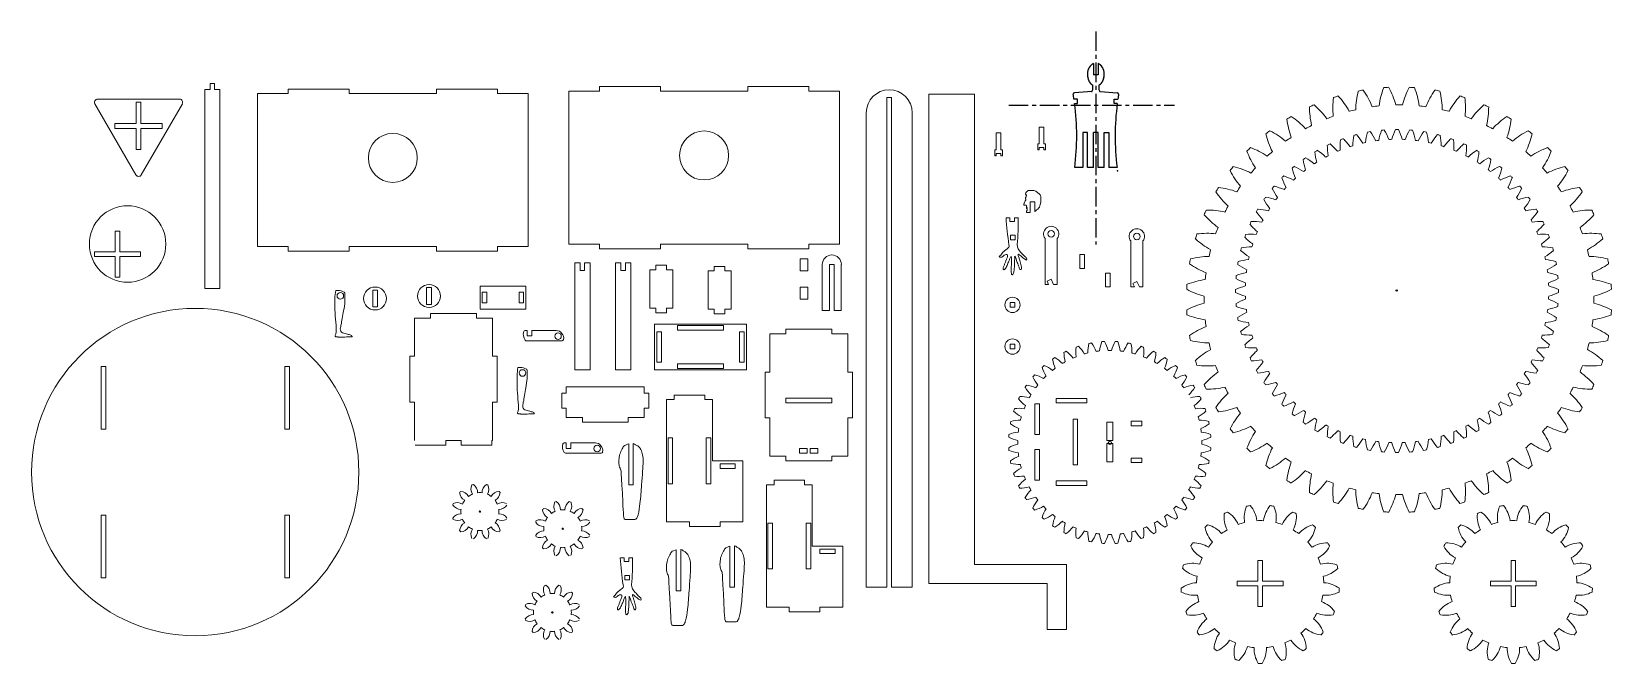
# Model space of a CAD drawing. Header units: millimetres. Extents: x -7 to 96, y -35 to 6.
import ezdxf

# ---------------------------------------------------------------- set-up
doc = ezdxf.new("R2010")
doc.units = ezdxf.units.MM
doc.header["$PDSIZE"] = -1
doc.linetypes.add('CENTERX2', pattern=[2.032, 1.27, -0.254, 0.254, -0.254])

msp = doc.modelspace()

# ---------------------------------------------------------------- linework, layer by layer
at = {"color": 7, "linetype": 'CENTERX2'}
for p, q in [((62.58, 6.17), (62.58, -7.76)), ((56.89, 1.36), (67.73, 1.36))]:
    msp.add_line(p, q, dxfattribs=at)
at = {"color": 7, "linetype": 'Continuous'}
for p, q in [((62.43, 4.08), (62.43, 3.33)), ((62.73, 3.33), (62.43, 3.33)), ((62.73, 4.08), (62.73, 3.33)), ((62.31, 2.25), (61.18, 2.16)), ((62.86, 2.25), (63.98, 2.16)), ((61.39, 1.76), (61.14, 1.76)), ((61.19, 1.46), (61.39, 1.46)), ((61.39, 1.46), (61.39, 1.76)), ((63.78, 1.76), (64.02, 1.76)), ((63.78, 1.46), (63.78, 1.76)), ((63.98, 1.46), (63.78, 1.46)), ((62.03, -0.43), (61.73, -0.43)), ((61.73, -0.43), (61.73, -2.72)), ((62.03, -2.72), (62.03, -0.43)), ((62.73, -0.43), (62.43, -0.43)), ((62.43, -2.72), (62.43, -0.43)), ((62.73, -2.72), (62.73, -0.43)), ((63.13, -2.72), (63.13, -0.43)), ((63.13, -0.43), (63.43, -0.43)), ((63.43, -0.43), (63.43, -2.72)), ((61.73, -2.72), (61.2, -2.72)), ((62.43, -2.72), (62.03, -2.72)), ((63.13, -2.72), (62.73, -2.72)), ((63.97, -2.72), (63.43, -2.72))]:
    msp.add_line(p, q, dxfattribs=at)
at = {"color": 7, "linetype": 'Continuous', "lineweight": 15}
for p, q in [((62.43, 3.33), (62.43, 4.08)), ((62.73, 3.33), (62.43, 3.33)), ((62.73, 4.08), (62.73, 3.33)), ((4.32, 2.38), (4.32, -10.62)), ((4.67, 2.38), (4.32, 2.38)), ((4.67, 2.78), (4.67, 2.38)), ((4.97, 2.78), (4.67, 2.78)), ((4.97, 2.38), (4.97, 2.78)), ((5.32, 2.38), (4.97, 2.38)), ((5.32, -10.62), (5.32, 2.38)), ((7.77, 2.11), (7.77, -7.89)), ((9.77, 2.11), (7.77, 2.11)), ((9.77, 2.41), (9.77, 2.11)), ((13.77, 2.41), (9.77, 2.41)), ((13.77, 2.11), (13.77, 2.41)), ((19.47, 2.11), (13.77, 2.11)), ((19.47, 2.41), (19.47, 2.11)), ((23.47, 2.41), (19.47, 2.41)), ((23.47, 2.11), (23.47, 2.41)), ((25.47, 2.11), (23.47, 2.11)), ((25.47, -7.89), (25.47, 2.11)), ((28.12, 2.27), (28.12, -7.73)), ((30.12, 2.27), (28.12, 2.27)), ((30.12, 2.57), (30.12, 2.27)), ((34.12, 2.57), (30.12, 2.57)), ((34.12, 2.27), (34.12, 2.57)), ((39.82, 2.27), (34.12, 2.27)), ((39.82, 2.57), (39.82, 2.27)), ((43.82, 2.57), (39.82, 2.57)), ((43.82, 2.27), (43.82, 2.57)), ((45.82, 2.27), (43.82, 2.27)), ((45.82, -7.73), (45.82, 2.27)), ((51.65, 2.08), (51.65, -29.92)), ((54.65, 2.08), (51.65, 2.08)), ((54.65, -28.67), (54.65, 2.08)), ((62.31, 2.25), (61.18, 2.16)), ((63.98, 2.16), (62.86, 2.25)), ((-2.86, 1.45), (-0.17, -3.2)), ((2.68, 1.75), (-2.68, 1.75)), ((-0.16, 1.55), (0.15, 1.55)), ((-0.16, 1.55), (-0.16, 0.15)), ((0.15, 1.55), (0.15, 0.15)), ((0.17, -3.2), (2.86, 1.45)), ((48.91, 1.86), (49.22, 1.86)), ((48.91, -30.14), (48.91, 1.86)), ((49.22, -30.14), (49.22, 1.86)), ((61.14, 1.76), (61.39, 1.76)), ((61.39, 1.46), (61.19, 1.46)), ((61.39, 1.76), (61.39, 1.46)), ((63.78, 1.76), (64.02, 1.76)), ((63.78, 1.46), (63.78, 1.76)), ((63.98, 1.46), (63.78, 1.46)), ((-1.55, 0.15), (-0.16, 0.15)), ((-1.55, 0.15), (-1.55, -0.16)), ((0.15, 0.15), (1.55, 0.15)), ((1.55, 0.15), (1.55, -0.16)), ((47.57, 0.86), (47.57, -30.14)), ((50.57, 0.86), (50.57, -30.14)), ((-1.55, -0.16), (-0.16, -0.16)), ((-0.16, -0.16), (-0.16, -1.55)), ((0.15, -0.16), (0.15, -1.55)), ((0.15, -0.16), (1.55, -0.16)), ((56.07, -0.46), (56.07, -1.56)), ((56.37, -0.46), (56.07, -0.46)), ((56.37, -1.56), (56.37, -0.46)), ((58.88, -0.07), (58.88, -1.17)), ((59.18, -0.07), (58.88, -0.07)), ((59.18, -1.17), (59.18, -0.07)), ((61.73, -0.43), (62.03, -0.43)), ((61.73, -2.72), (61.73, -0.43)), ((62.03, -0.43), (62.03, -2.72)), ((62.43, -0.43), (62.73, -0.43)), ((62.43, -2.72), (62.43, -0.43)), ((62.73, -0.43), (62.73, -2.72)), ((63.13, -0.43), (63.43, -0.43)), ((63.13, -2.72), (63.13, -0.43)), ((63.43, -0.43), (63.43, -2.72)), ((-0.16, -1.55), (0.15, -1.55)), ((56.07, -1.56), (55.97, -1.56)), ((55.97, -1.56), (55.97, -1.95)), ((55.97, -1.95), (56.07, -1.95)), ((56.07, -1.8), (56.37, -1.8)), ((56.07, -1.95), (56.07, -1.8)), ((56.47, -1.56), (56.37, -1.56)), ((56.37, -1.8), (56.37, -1.95)), ((56.37, -1.95), (56.47, -1.95)), ((56.47, -1.95), (56.47, -1.56)), ((58.88, -1.17), (58.78, -1.17)), ((58.78, -1.17), (58.78, -1.56)), ((58.78, -1.56), (58.88, -1.56)), ((58.88, -1.41), (59.18, -1.41)), ((58.88, -1.56), (58.88, -1.41)), ((59.28, -1.17), (59.18, -1.17)), ((59.18, -1.41), (59.18, -1.56)), ((59.18, -1.56), (59.28, -1.56)), ((59.28, -1.56), (59.28, -1.17)), ((61.2, -2.72), (61.73, -2.72)), ((62.03, -2.72), (62.43, -2.72)), ((62.73, -2.72), (63.13, -2.72)), ((63.43, -2.72), (63.97, -2.72)), ((58.59, -4.97), (58.29, -4.97)), ((58.29, -4.97), (58.29, -5.64)), ((58.59, -5.59), (58.59, -4.97)), ((56.71, -6), (56.96, -6)), ((56.96, -6), (56.96, -6.25)), ((57.26, -6), (57.26, -6.25)), ((57.26, -6), (57.51, -6)), ((-1.22, -6.87), (-1.53, -6.87)), ((-1.53, -6.87), (-1.53, -8.22)), ((-1.22, -8.22), (-1.22, -6.87)), ((56.96, -6.25), (57.26, -6.25)), ((57, -7.15), (57, -7.45)), ((57, -7.15), (57.3, -7.15)), ((57.3, -7.15), (57.3, -7.45)), ((-1.53, -8.22), (-2.88, -8.22)), ((-2.88, -8.22), (-2.88, -8.53)), ((0.13, -8.22), (-1.22, -8.22)), ((0.13, -8.53), (0.13, -8.22)), ((7.77, -7.89), (9.77, -7.89)), ((9.77, -7.89), (9.77, -8.19)), ((9.77, -8.19), (13.77, -8.19)), ((13.77, -7.89), (19.47, -7.89)), ((13.77, -8.19), (13.77, -7.89)), ((19.47, -7.89), (19.47, -8.19)), ((19.47, -8.19), (23.47, -8.19)), ((23.47, -8.19), (23.47, -7.89)), ((23.47, -7.89), (25.47, -7.89)), ((28.12, -7.73), (30.12, -7.73)), ((30.12, -7.73), (30.12, -8.03)), ((30.12, -8.03), (34.12, -8.03)), ((34.12, -7.73), (39.82, -7.73)), ((34.12, -8.03), (34.12, -7.73)), ((39.82, -7.73), (39.82, -8.03)), ((39.82, -8.03), (43.82, -8.03)), ((43.82, -8.03), (43.82, -7.73)), ((43.82, -7.73), (45.82, -7.73)), ((57, -7.45), (57.3, -7.45)), ((59.26, -7.36), (59.26, -10.36)), ((60.06, -7.36), (60.06, -10.36)), ((64.86, -7.52), (64.86, -10.52)), ((65.66, -7.52), (65.66, -10.52)), ((-2.88, -8.53), (-1.53, -8.53)), ((-1.53, -8.53), (-1.53, -9.88)), ((-1.22, -9.88), (-1.22, -8.53)), ((-1.22, -8.53), (0.13, -8.53)), ((28.51, -8.95), (28.51, -15.95)), ((28.51, -8.95), (28.86, -8.95)), ((28.86, -8.95), (28.86, -9.45)), ((29.16, -8.95), (29.16, -9.45)), ((29.16, -8.95), (29.51, -8.95)), ((29.51, -8.95), (29.51, -15.95)), ((31.17, -8.95), (31.17, -15.95)), ((31.17, -8.95), (31.52, -8.95)), ((31.52, -8.95), (31.52, -9.45)), ((31.82, -8.95), (31.82, -9.45)), ((31.82, -8.95), (32.17, -8.95)), ((32.17, -8.95), (32.17, -15.95)), ((33.82, -9.11), (33.82, -9.41)), ((34.52, -9.11), (33.82, -9.11)), ((34.52, -9.41), (34.52, -9.11)), ((37.63, -9.18), (37.63, -9.48)), ((38.33, -9.18), (37.63, -9.18)), ((38.33, -9.48), (38.33, -9.18)), ((43.26, -8.68), (43.26, -9.48)), ((43.76, -8.68), (43.26, -8.68)), ((43.76, -9.48), (43.76, -8.68)), ((44.69, -9.06), (44.69, -12.06)), ((45.17, -9.06), (45.47, -9.06)), ((45.17, -12.06), (45.17, -9.06)), ((45.47, -9.06), (45.47, -12.06)), ((45.94, -12.06), (45.94, -9.06)), ((61.83, -8.41), (61.53, -8.41)), ((61.53, -9.31), (61.53, -8.41)), ((61.83, -9.31), (61.83, -8.41)), ((-1.53, -9.88), (-1.22, -9.88)), ((28.86, -9.45), (29.16, -9.45)), ((31.52, -9.45), (31.82, -9.45)), ((33.42, -9.41), (33.42, -11.91)), ((33.82, -9.41), (33.42, -9.41)), ((34.92, -9.41), (34.52, -9.41)), ((34.92, -11.91), (34.92, -9.41)), ((37.23, -9.48), (37.23, -11.98)), ((37.63, -9.48), (37.23, -9.48)), ((38.73, -9.48), (38.33, -9.48)), ((38.73, -11.98), (38.73, -9.48)), ((43.26, -9.48), (43.76, -9.48)), ((59.66, -10.01), (59.39, -10.14)), ((59.49, -10.36), (59.39, -10.14)), ((59.82, -10.36), (59.66, -10.01)), ((61.83, -9.31), (61.53, -9.31)), ((63.52, -9.62), (63.22, -9.62)), ((63.22, -10.52), (63.22, -9.62)), ((63.52, -10.52), (63.52, -9.62)), ((65.26, -10.17), (64.99, -10.3)), ((65.1, -10.52), (64.99, -10.3)), ((65.43, -10.52), (65.26, -10.17)), ((4.32, -10.62), (5.32, -10.62)), ((12.89, -10.75), (13.02, -10.75)), ((13.49, -10.92), (13.49, -11.49)), ((15.31, -10.73), (15.31, -11.83)), ((15.31, -10.73), (15.62, -10.73)), ((15.62, -10.73), (15.62, -11.83)), ((18.83, -10.57), (18.83, -11.67)), ((18.83, -10.57), (19.14, -10.57)), ((19.14, -10.57), (19.14, -11.67)), ((22.32, -10.47), (22.32, -11.97)), ((25.32, -10.47), (22.32, -10.47)), ((22.77, -10.87), (22.47, -10.87)), ((22.47, -10.87), (22.47, -11.57)), ((22.77, -11.57), (22.77, -10.87)), ((25.17, -10.87), (24.87, -10.87)), ((24.87, -10.87), (24.87, -11.57)), ((25.17, -11.57), (25.17, -10.87)), ((25.32, -11.97), (25.32, -10.47)), ((43.26, -10.53), (43.26, -11.33)), ((43.76, -10.53), (43.26, -10.53)), ((43.26, -11.33), (43.76, -11.33)), ((43.76, -11.33), (43.76, -10.53)), ((59.26, -10.36), (59.49, -10.36)), ((60.06, -10.36), (59.82, -10.36)), ((63.52, -10.52), (63.22, -10.52)), ((64.86, -10.52), (65.1, -10.52)), ((65.66, -10.52), (65.43, -10.52)), ((15.31, -11.83), (15.62, -11.83)), ((18.83, -11.67), (19.14, -11.67)), ((19.09, -12.26), (19.09, -12.56)), ((22.09, -12.26), (19.09, -12.26)), ((22.09, -12.56), (22.09, -12.26)), ((22.32, -11.97), (25.32, -11.97)), ((22.47, -11.57), (22.77, -11.57)), ((24.87, -11.57), (25.17, -11.57)), ((33.42, -11.91), (33.82, -11.91)), ((33.82, -11.91), (33.82, -12.21)), ((33.82, -12.21), (34.52, -12.21)), ((34.52, -12.21), (34.52, -11.91)), ((34.52, -11.91), (34.92, -11.91)), ((37.23, -11.98), (37.63, -11.98)), ((37.63, -11.98), (37.63, -12.28)), ((37.63, -12.28), (38.33, -12.28)), ((38.33, -12.28), (38.33, -11.98)), ((38.33, -11.98), (38.73, -11.98)), ((44.69, -12.06), (45.17, -12.06)), ((45.47, -12.06), (45.94, -12.06)), ((57.28, -11.55), (56.98, -11.55)), ((56.98, -11.55), (56.98, -11.85)), ((56.98, -11.85), (57.28, -11.85)), ((57.28, -11.85), (57.28, -11.55)), ((18.04, -12.56), (18.04, -15.06)), ((19.09, -12.56), (18.04, -12.56)), ((23.14, -12.56), (22.09, -12.56)), ((23.14, -15.06), (23.14, -12.56)), ((25.27, -13.37), (25.4, -13.37)), ((25.4, -13.37), (25.4, -13.73)), ((25.7, -13.37), (25.7, -13.73)), ((25.7, -13.37), (27.3, -13.37)), ((33.73, -12.95), (33.73, -15.95)), ((39.73, -12.95), (33.73, -12.95)), ((38.23, -13.05), (35.23, -13.05)), ((35.23, -13.05), (35.23, -13.35)), ((35.23, -13.35), (38.23, -13.35)), ((38.23, -13.35), (38.23, -13.05)), ((39.73, -15.95), (39.73, -12.95)), ((42.31, -13.29), (42.31, -13.59)), ((45.31, -13.29), (42.31, -13.29)), ((45.31, -13.59), (45.31, -13.29)), ((25.35, -14.05), (27.68, -14.05)), ((25.4, -13.73), (25.7, -13.73)), ((34.18, -13.45), (33.88, -13.45)), ((33.88, -13.45), (33.88, -15.45)), ((34.18, -15.45), (34.18, -13.45)), ((39.58, -13.45), (39.28, -13.45)), ((39.28, -13.45), (39.28, -15.45)), ((39.58, -15.45), (39.58, -13.45)), ((41.26, -13.59), (41.26, -16.09)), ((42.31, -13.59), (41.26, -13.59)), ((46.36, -13.59), (45.31, -13.59)), ((46.36, -16.09), (46.36, -13.59)), ((57.28, -14.27), (56.98, -14.27)), ((56.98, -14.27), (56.98, -14.57)), ((57.28, -14.57), (57.28, -14.27)), ((17.74, -15.06), (17.74, -18.06)), ((18.04, -15.06), (17.74, -15.06)), ((23.44, -15.06), (23.14, -15.06)), ((23.44, -18.06), (23.44, -15.06)), ((33.88, -15.45), (34.18, -15.45)), ((39.28, -15.45), (39.58, -15.45)), ((56.98, -14.57), (57.28, -14.57)), ((-2.45, -15.72), (-2.45, -19.82)), ((-2.14, -15.72), (-2.45, -15.72)), ((-2.14, -19.82), (-2.14, -15.72)), ((9.55, -15.72), (9.55, -19.82)), ((9.86, -15.72), (9.55, -15.72)), ((9.86, -19.82), (9.86, -15.72)), ((24.8, -15.79), (24.94, -15.79)), ((25.4, -15.96), (25.4, -16.52)), ((28.51, -15.95), (29.51, -15.95)), ((31.17, -15.95), (32.17, -15.95)), ((33.73, -15.95), (39.73, -15.95)), ((38.23, -15.55), (35.23, -15.55)), ((35.23, -15.55), (35.23, -15.85)), ((35.23, -15.85), (38.23, -15.85)), ((38.23, -15.85), (38.23, -15.55)), ((40.96, -16.09), (40.96, -19.09)), ((41.26, -16.09), (40.96, -16.09)), ((46.66, -16.09), (46.36, -16.09)), ((46.66, -19.09), (46.66, -16.09)), ((27.66, -17.46), (27.66, -18.46)), ((27.96, -17.46), (27.66, -17.46)), ((27.96, -17.06), (27.96, -17.46)), ((33.06, -17.06), (27.96, -17.06)), ((33.06, -17.46), (33.06, -17.06)), ((33.36, -17.46), (33.06, -17.46)), ((33.36, -18.46), (33.36, -17.46)), ((17.74, -18.06), (18.04, -18.06)), ((18.04, -18.06), (18.04, -20.56)), ((23.14, -18.06), (23.44, -18.06)), ((23.14, -20.56), (23.14, -18.06)), ((27.66, -18.46), (27.96, -18.46)), ((27.96, -18.46), (27.96, -19.06)), ((33.06, -18.46), (33.36, -18.46)), ((33.06, -19.06), (33.06, -18.46)), ((35.01, -17.89), (34.51, -17.89)), ((34.51, -17.89), (34.51, -25.89)), ((35.01, -17.59), (35.01, -17.89)), ((37.01, -17.59), (35.01, -17.59)), ((37.01, -17.89), (37.01, -17.59)), ((37.51, -17.89), (37.01, -17.89)), ((37.51, -21.89), (37.51, -17.89)), ((45.31, -17.79), (42.31, -17.79)), ((42.31, -17.79), (42.31, -18.09)), ((42.31, -18.09), (45.31, -18.09)), ((45.31, -18.09), (45.31, -17.79)), ((58.59, -18.16), (58.59, -20.16)), ((58.59, -18.16), (58.89, -18.16)), ((58.89, -18.16), (58.89, -20.16)), ((59.99, -17.81), (61.99, -17.81)), ((59.99, -17.81), (59.99, -18.11)), ((59.99, -18.11), (61.99, -18.11)), ((61.99, -17.81), (61.99, -18.11)), ((27.96, -19.06), (29.01, -19.06)), ((29.01, -19.06), (29.01, -19.36)), ((29.01, -19.36), (32.01, -19.36)), ((32.01, -19.36), (32.01, -19.06)), ((32.01, -19.06), (33.06, -19.06)), ((40.96, -19.09), (41.26, -19.09)), ((41.26, -19.09), (41.26, -21.59)), ((46.36, -19.09), (46.66, -19.09)), ((46.36, -21.59), (46.36, -19.09)), ((61.09, -19.16), (61.09, -22.16)), ((61.09, -19.16), (61.39, -19.16)), ((61.39, -19.16), (61.39, -22.16)), ((63.29, -19.36), (63.29, -20.56)), ((63.29, -19.36), (63.69, -19.36)), ((63.69, -19.36), (63.69, -20.56)), ((64.89, -19.31), (65.59, -19.31)), ((64.89, -19.61), (64.89, -19.31)), ((64.89, -19.61), (65.59, -19.61)), ((65.59, -19.61), (65.59, -19.31)), ((-2.45, -19.82), (-2.14, -19.82)), ((9.55, -19.82), (9.86, -19.82)), ((20.09, -20.56), (21.09, -20.56)), ((20.09, -20.86), (20.09, -20.56)), ((21.09, -20.56), (21.09, -20.86)), ((23.09, -20.56), (23.14, -20.56)), ((23.09, -20.86), (23.09, -20.56)), ((34.91, -20.39), (34.61, -20.39)), ((34.61, -20.39), (34.61, -23.39)), ((34.91, -23.39), (34.91, -20.39)), ((37.41, -20.39), (37.11, -20.39)), ((37.11, -20.39), (37.11, -23.39)), ((37.41, -23.39), (37.41, -20.39)), ((58.59, -20.16), (58.89, -20.16)), ((63.29, -20.56), (63.69, -20.56)), ((18.09, -20.86), (20.09, -20.86)), ((21.09, -20.86), (23.09, -20.86)), ((27.83, -20.72), (27.96, -20.72)), ((27.91, -21.39), (30.24, -21.39)), ((27.96, -20.72), (27.96, -21.08)), ((27.96, -21.08), (28.26, -21.08)), ((28.26, -20.72), (28.26, -21.08)), ((28.26, -20.72), (29.86, -20.72)), ((32.04, -23.46), (32.04, -20.78)), ((32.34, -20.76), (32.34, -23.46)), ((41.26, -21.59), (42.31, -21.59)), ((42.31, -21.59), (42.31, -21.89)), ((43.21, -21.09), (43.21, -21.39)), ((43.71, -21.09), (43.21, -21.09)), ((43.21, -21.39), (43.71, -21.39)), ((43.71, -21.39), (43.71, -21.09)), ((44.41, -21.09), (43.91, -21.09)), ((43.91, -21.09), (43.91, -21.39)), ((43.91, -21.39), (44.41, -21.39)), ((44.41, -21.39), (44.41, -21.09)), ((45.31, -21.59), (46.36, -21.59)), ((45.31, -21.89), (45.31, -21.59)), ((58.59, -21.16), (58.59, -23.16)), ((58.59, -21.16), (58.89, -21.16)), ((58.89, -21.16), (58.89, -23.16)), ((63.29, -20.76), (63.29, -21.96)), ((63.29, -20.76), (63.69, -20.76)), ((63.69, -20.76), (63.69, -21.96)), ((39.51, -21.89), (37.51, -21.89)), ((39.01, -22.09), (38.01, -22.09)), ((38.01, -22.09), (38.01, -22.39)), ((38.01, -22.39), (39.01, -22.39)), ((39.01, -22.39), (39.01, -22.09)), ((39.51, -25.89), (39.51, -21.89)), ((42.31, -21.89), (45.31, -21.89)), ((61.09, -22.16), (61.39, -22.16)), ((63.29, -21.96), (63.69, -21.96)), ((64.89, -21.71), (64.89, -22.01)), ((64.89, -21.71), (65.59, -21.71)), ((64.89, -22.01), (65.59, -22.01)), ((65.59, -21.71), (65.59, -22.01)), ((32.34, -23.46), (32.04, -23.46)), ((34.61, -23.39), (34.91, -23.39)), ((37.11, -23.39), (37.41, -23.39)), ((41.54, -23.46), (41.04, -23.46)), ((41.04, -23.46), (41.04, -31.46)), ((41.54, -23.16), (41.54, -23.46)), ((43.54, -23.16), (41.54, -23.16)), ((43.54, -23.46), (43.54, -23.16)), ((44.04, -23.46), (43.54, -23.46)), ((44.04, -27.46), (44.04, -23.46)), ((58.59, -23.16), (58.89, -23.16)), ((59.99, -23.21), (61.99, -23.21)), ((59.99, -23.21), (59.99, -23.51)), ((59.99, -23.51), (61.99, -23.51)), ((61.99, -23.21), (61.99, -23.51)), ((-2.45, -25.44), (-2.45, -29.54)), ((-2.14, -25.44), (-2.45, -25.44)), ((-2.14, -29.54), (-2.14, -25.44)), ((9.55, -25.44), (9.55, -29.54)), ((9.86, -25.44), (9.55, -25.44)), ((9.86, -29.54), (9.86, -25.44)), ((34.51, -25.89), (36.01, -25.89)), ((36.01, -25.89), (36.01, -26.19)), ((36.01, -26.19), (38.01, -26.19)), ((38.01, -25.89), (39.51, -25.89)), ((38.01, -26.19), (38.01, -25.89)), ((41.44, -25.96), (41.14, -25.96)), ((41.14, -25.96), (41.14, -28.96)), ((41.44, -28.96), (41.44, -25.96)), ((43.94, -25.96), (43.64, -25.96)), ((43.64, -25.96), (43.64, -28.96)), ((43.94, -28.96), (43.94, -25.96)), ((35.15, -30.38), (35.15, -27.71)), ((35.45, -27.68), (35.45, -30.38)), ((38.65, -30.14), (38.65, -27.47)), ((38.95, -27.45), (38.95, -30.14)), ((46.04, -27.46), (44.04, -27.46)), ((45.54, -27.66), (44.54, -27.66)), ((44.54, -27.66), (44.54, -27.96)), ((45.54, -27.96), (45.54, -27.66)), ((46.04, -31.46), (46.04, -27.46)), ((31.5, -28.23), (31.75, -28.23)), ((31.75, -28.23), (31.75, -28.48)), ((31.75, -28.48), (32.05, -28.48)), ((32.05, -28.23), (32.05, -28.48)), ((32.05, -28.23), (32.3, -28.23)), ((44.54, -27.96), (45.54, -27.96)), ((60.65, -28.67), (54.65, -28.67)), ((60.65, -32.92), (60.65, -28.67)), ((73.17, -28.41), (73.17, -29.76)), ((73.17, -28.41), (73.47, -28.41)), ((73.47, -28.41), (73.47, -29.76)), ((89.72, -28.41), (89.72, -29.76)), ((89.72, -28.41), (90.02, -28.41)), ((90.02, -28.41), (90.02, -29.76)), ((-2.45, -29.54), (-2.14, -29.54)), ((9.55, -29.54), (9.86, -29.54)), ((31.79, -29.38), (31.79, -29.68)), ((31.79, -29.38), (32.09, -29.38)), ((31.79, -29.68), (32.09, -29.68)), ((32.09, -29.38), (32.09, -29.68)), ((41.14, -28.96), (41.44, -28.96)), ((43.64, -28.96), (43.94, -28.96)), ((51.65, -29.92), (59.4, -29.92)), ((59.4, -29.92), (59.4, -32.92)), ((71.82, -29.76), (73.17, -29.76)), ((71.82, -30.06), (71.82, -29.76)), ((73.47, -29.76), (74.82, -29.76)), ((74.82, -30.06), (74.82, -29.76)), ((88.37, -29.76), (89.72, -29.76)), ((88.37, -30.06), (88.37, -29.76)), ((90.02, -29.76), (91.37, -29.76)), ((91.37, -30.06), (91.37, -29.76)), ((35.45, -30.38), (35.15, -30.38)), ((38.95, -30.14), (38.65, -30.14)), ((47.57, -30.14), (48.91, -30.14)), ((49.22, -30.14), (50.57, -30.14)), ((71.82, -30.06), (73.17, -30.06)), ((73.17, -30.06), (73.17, -31.41)), ((73.47, -30.06), (73.47, -31.41)), ((73.47, -30.06), (74.82, -30.06)), ((88.37, -30.06), (89.72, -30.06)), ((89.72, -30.06), (89.72, -31.41)), ((90.02, -30.06), (90.02, -31.41)), ((90.02, -30.06), (91.37, -30.06)), ((41.04, -31.46), (42.54, -31.46)), ((42.54, -31.46), (42.54, -31.76)), ((42.54, -31.76), (44.54, -31.76)), ((44.54, -31.46), (46.04, -31.46)), ((44.54, -31.76), (44.54, -31.46)), ((73.17, -31.41), (73.47, -31.41)), ((89.72, -31.41), (90.02, -31.41)), ((59.4, -32.92), (60.65, -32.92))]:
    msp.add_line(p, q, dxfattribs=at)
at = {"color": 7, "linetype": 'Continuous', "lineweight": 15, "flags": 128}
for points in [[(62.43, 4.08), (62.39, 4.06), (62.35, 4.04), (62.31, 4.01), (62.27, 3.98), (62.23, 3.94), (62.2, 3.9), (62.17, 3.85), (62.14, 3.8), (62.11, 3.75), (62.09, 3.7), (62.07, 3.64), (62.06, 3.58), (62.04, 3.52), (62.04, 3.46), (62.03, 3.4), (62.03, 3.33), (62.04, 3.27), (62.04, 3.21), (62.05, 3.15), (62.07, 3.09), (62.09, 3.03), (62.11, 2.98), (62.13, 2.93), (62.16, 2.88), (62.19, 2.83), (62.23, 2.79), (62.26, 2.75), (62.3, 2.72), (62.34, 2.69), (62.38, 2.66)], [(62.78, 2.66), (62.82, 2.69), (62.86, 2.72), (62.9, 2.75), (62.94, 2.79), (62.97, 2.83), (63, 2.88), (63.03, 2.93), (63.06, 2.98), (63.08, 3.03), (63.1, 3.09), (63.11, 3.15), (63.12, 3.21), (63.13, 3.27), (63.13, 3.33), (63.13, 3.4), (63.13, 3.46), (63.12, 3.52), (63.11, 3.58), (63.09, 3.64), (63.07, 3.7), (63.05, 3.75), (63.03, 3.8), (63, 3.85), (62.97, 3.9), (62.93, 3.94), (62.9, 3.98), (62.86, 4.01), (62.82, 4.04), (62.78, 4.06), (62.73, 4.08)]]:
    msp.add_lwpolyline(points, dxfattribs=at)
at = {"color": 7, "linetype": 'Continuous', "lineweight": 15}
for centre, radius in [((16.62, -2.09), 1.6), ((36.97, -1.93), 1.6), ((-0.72, -7.72), 2.5), ((59.66, -7.06), 0.215), ((65.26, -7.22), 0.215), ((13.19, -11.11), 0.215), ((15.46, -11.28), 0.75), ((18.99, -11.12), 0.75), ((57.13, -11.7), 0.5), ((3.7, -22.63), 10.7), ((27.42, -13.74), 0.215), ((57.13, -14.42), 0.5), ((25.1, -16.15), 0.215), ((63.5, -20.72), 0.105), ((29.98, -21.08), 0.215), ((22.31, -25.21), 0.0469), ((27.73, -26.33), 0.0469), ((27.05, -31.8), 0.0469)]:
    msp.add_circle(centre, radius, dxfattribs=at)
msp.add_circle((82.25, -10.76), 0.0392)
for centre, radius, start, end in [((49.07, 0.86), 1.5, 360, 180), ((61.19, 2.06), 0.1, 95.0796, 172.3127), ((44.84, -0.67), 16.49, 8.4603, 9.5647), ((62.3, 2.3), 0.05, 275.0796, 337.3453), ((61.77, 2.53), 0.624, 337.3453, 12.5355), ((63.39, 2.53), 0.624, 167.4645, 202.6547), ((62.86, 2.3), 0.05, 202.6547, 264.9204), ((63.97, 2.06), 0.1, 7.6873, 84.9204), ((80.33, -0.67), 16.49, 170.4353, 171.5397), ((84.92, 0.96), 5.35, 165.7546, 178.9432), ((82.4, -11.36), 13.9, 99.6883, 101.0809), ((75.68, -0.73), 5.35, 21.826, 35.0146), ((86.39, 0.57), 5.35, 158.8315, 172.0201), ((82.4, -11.36), 13.9, 92.7653, 94.1578), ((77.01, 0), 5.35, 14.9029, 28.0915), ((87.79, 0), 5.35, 151.9085, 165.0971), ((82.4, -11.36), 13.9, 85.8422, 87.2347), ((78.42, 0.57), 5.35, 7.9799, 21.1685), ((89.12, -0.73), 5.35, 144.9854, 158.174), ((82.4, -11.36), 13.9, 78.9191, 80.3117), ((79.88, 0.96), 5.35, 1.0568, 14.2454), ((-2.68, 1.55), 0.2, 90, 210), ((2.68, 1.55), 0.2, 330, 90), ((44.84, -0.67), 16.49, 352.8498, 7.4077), ((80.33, -0.67), 16.49, 172.5923, 187.1502), ((82.4, -11.36), 13.9, 113.5345, 114.927), ((81.9, 1.21), 5.35, 179.6008, 192.7894), ((73.33, -2.65), 5.35, 35.6722, 48.8608), ((83.42, 1.18), 5.35, 172.6777, 185.8663), ((82.4, -11.36), 13.9, 106.6114, 108.004), ((74.45, -1.62), 5.35, 28.7491, 41.9377), ((82.4, -11.36), 12.74, 102.857, 104.8353), ((82.4, -11.36), 12.74, 95.9339, 97.9122), ((82.4, -11.36), 12.74, 89.0108, 90.9892), ((82.4, -11.36), 12.74, 82.0878, 84.0661), ((82.4, -11.36), 12.74, 75.1647, 77.143), ((90.36, -1.62), 5.35, 138.0623, 151.2509), ((82.4, -11.36), 13.9, 71.996, 73.3886), ((81.39, 1.18), 5.35, 354.1337, 7.3223), ((91.47, -2.65), 5.35, 131.1392, 144.3278), ((82.4, -11.36), 13.9, 65.073, 66.4655), ((82.91, 1.21), 5.35, 347.2106, 0.3992), ((82.4, -11.36), 13.9, 120.4576, 121.8501), ((80.39, 1.06), 5.35, 186.5238, 199.7124), ((72.35, -3.8), 5.35, 42.5953, 55.7838), ((82.4, -11.36), 12.74, 116.7031, 118.6815), ((82.4, -11.36), 12.74, 109.7801, 111.7584), ((82.4, -11.36), 12.74, 68.2416, 70.2199), ((82.4, -11.36), 12.74, 61.3185, 63.2969), ((92.46, -3.8), 5.35, 124.2162, 137.4047), ((82.4, -11.36), 13.9, 58.1499, 59.5424), ((84.42, 1.06), 5.35, 340.2876, 353.4762), ((82.4, -11.36), 13.9, 127.3806, 128.7732), ((78.9, 0.72), 5.35, 193.4469, 206.6355), ((71.51, -5.07), 5.35, 49.5183, 62.7069), ((82.4, -11.36), 12.74, 123.6262, 125.6045), ((83.65, -1.31), 5.1, 175.4696, 183.1969), ((82.27, -10.79), 10.56, 109.4551, 110.5449), ((75.11, -4.41), 5.1, 36.8031, 44.5304), ((84.47, -1.46), 5.1, 170.4696, 178.1969), ((82.27, -10.79), 10.56, 104.4551, 105.5449), ((75.69, -3.81), 5.1, 31.8031, 39.5304), ((85.27, -1.69), 5.1, 165.4696, 173.1969), ((82.27, -10.79), 10.56, 99.4551, 100.5449), ((76.33, -3.27), 5.1, 26.8031, 34.5304), ((82.27, -10.79), 9.92, 96.9818, 98.0182), ((86.06, -1.99), 5.1, 160.4696, 168.1969), ((82.27, -10.79), 10.56, 94.4551, 95.5449), ((77, -2.78), 5.1, 21.8031, 29.5304), ((82.27, -10.79), 9.92, 91.9818, 93.0182), ((86.81, -2.35), 5.1, 155.4696, 163.1969), ((82.27, -10.79), 10.56, 89.4551, 90.5449), ((77.72, -2.35), 5.1, 16.8031, 24.5304), ((82.27, -10.79), 9.92, 86.9818, 88.0182), ((87.53, -2.78), 5.1, 150.4696, 158.1969), ((82.27, -10.79), 10.56, 84.4551, 85.5449), ((78.48, -1.99), 5.1, 11.8031, 19.5304), ((82.27, -10.79), 9.92, 81.9818, 83.0182), ((88.21, -3.27), 5.1, 145.4696, 153.1969), ((82.27, -10.79), 10.56, 79.4551, 80.5449), ((79.26, -1.69), 5.1, 6.8031, 14.5304), ((88.84, -3.81), 5.1, 140.4696, 148.1969), ((82.27, -10.79), 10.56, 74.4551, 75.5449), ((80.06, -1.46), 5.1, 1.8031, 9.5304), ((89.42, -4.41), 5.1, 135.4696, 143.1969), ((82.27, -10.79), 10.56, 69.4551, 70.5449), ((80.88, -1.31), 5.1, 356.8031, 4.5304), ((82.4, -11.36), 12.74, 54.3955, 56.3738), ((93.29, -5.07), 5.35, 117.2931, 130.4817), ((85.9, 0.72), 5.35, 333.3645, 346.5531), ((82.4, -11.36), 13.9, 51.2268, 52.6194), ((82.4, -11.36), 13.9, 134.3037, 135.6963), ((77.47, 0.21), 5.35, 200.37, 213.5586), ((70.83, -6.43), 5.35, 56.4414, 69.63), ((82.4, -11.36), 12.74, 130.5493, 132.5276), ((82.27, -10.79), 10.56, 119.4551, 120.5449), ((81.98, -1.21), 5.1, 185.4696, 193.1969), ((74.11, -5.75), 5.1, 46.8031, 54.5304), ((82.27, -10.79), 9.92, 116.9818, 118.0182), ((82.27, -10.79), 10.56, 114.4551, 115.5449), ((82.81, -1.22), 5.1, 180.4696, 188.1969), ((74.58, -5.06), 5.1, 41.8031, 49.5304), ((82.27, -10.79), 9.92, 111.9818, 113.0182), ((82.27, -10.79), 9.92, 106.9818, 108.0182), ((82.27, -10.79), 9.92, 101.9818, 103.0182), ((82.27, -10.79), 9.92, 76.9818, 78.0182), ((82.27, -10.79), 9.92, 71.9818, 73.0182), ((82.27, -10.79), 9.92, 66.9818, 68.0182), ((89.95, -5.06), 5.1, 130.4696, 138.1969), ((82.27, -10.79), 10.56, 64.4551, 65.5449), ((81.72, -1.22), 5.1, 351.8031, 359.5304), ((82.27, -10.79), 9.92, 61.9818, 63.0182), ((90.42, -5.75), 5.1, 125.4696, 133.1969), ((82.27, -10.79), 10.56, 59.4551, 60.5449), ((82.55, -1.21), 5.1, 346.8031, 354.5304), ((82.4, -11.36), 12.74, 47.4724, 49.4507), ((93.97, -6.43), 5.35, 110.37, 123.5586), ((87.33, 0.21), 5.35, 326.4414, 339.63), ((82.4, -11.36), 13.9, 44.3037, 45.6963), ((82.4, -11.36), 13.9, 141.2268, 142.6194), ((76.11, -0.47), 5.35, 207.2931, 220.4817), ((70.32, -7.86), 5.35, 63.3645, 76.5531), ((82.4, -11.36), 12.74, 137.4724, 139.4507), ((82.27, -10.79), 10.56, 129.4551, 130.5449), ((80.32, -1.41), 5.1, 195.4696, 203.1969), ((73.36, -7.25), 5.1, 56.8031, 64.5304), ((82.27, -10.79), 10.56, 124.4551, 125.5449), ((81.14, -1.27), 5.1, 190.4696, 198.1969), ((82.27, -10.79), 9.92, 126.9818, 128.0182), ((73.7, -6.48), 5.1, 51.8031, 59.5304), ((82.27, -10.79), 9.92, 121.9818, 123.0182), ((82.27, -10.79), 9.92, 56.9818, 58.0182), ((90.83, -6.48), 5.1, 120.4696, 128.1969), ((82.27, -10.79), 10.56, 54.4551, 55.5449), ((83.39, -1.27), 5.1, 341.8031, 349.5304), ((82.27, -10.79), 9.92, 51.9818, 53.0182), ((91.17, -7.25), 5.1, 115.4696, 123.1969), ((84.21, -1.41), 5.1, 336.8031, 344.5304), ((82.27, -10.79), 10.56, 49.4551, 50.5449), ((82.4, -11.36), 12.74, 40.5493, 42.5276), ((94.48, -7.86), 5.35, 103.4469, 116.6355), ((88.69, -0.47), 5.35, 319.5183, 332.7069), ((82.4, -11.36), 13.9, 37.3806, 38.7732), ((0, -3.1), 0.2, 210, 330), ((82.4, -11.36), 13.9, 148.1499, 149.5424), ((69.99, -9.34), 5.35, 70.2876, 83.4762), ((82.4, -11.36), 12.74, 144.3955, 146.3738), ((82.27, -10.79), 10.56, 139.4551, 140.5449), ((78.72, -1.89), 5.1, 205.4696, 213.1969), ((72.88, -8.85), 5.1, 66.8031, 74.5304), ((82.27, -10.79), 10.56, 134.4551, 135.5449), ((79.51, -1.61), 5.1, 200.4696, 208.1969), ((73.08, -8.04), 5.1, 61.8031, 69.5304), ((82.27, -10.79), 9.92, 136.9818, 138.0182), ((82.27, -10.79), 9.92, 131.9818, 133.0182), ((82.27, -10.79), 9.92, 46.9818, 48.0182), ((91.45, -8.04), 5.1, 110.4696, 118.1969), ((85.02, -1.61), 5.1, 331.8031, 339.5304), ((82.27, -10.79), 9.92, 41.9818, 43.0182), ((91.65, -8.85), 5.1, 105.4696, 113.1969), ((82.27, -10.79), 10.56, 44.4551, 45.5449), ((85.81, -1.89), 5.1, 326.8031, 334.5304), ((82.27, -10.79), 10.56, 39.4551, 40.5449), ((82.4, -11.36), 12.74, 33.6262, 35.6045), ((94.81, -9.34), 5.35, 96.5238, 109.7124), ((82.4, -11.36), 13.9, 30.4576, 31.8501), ((74.85, -1.3), 5.35, 214.2162, 227.4047), ((82.27, -10.79), 10.56, 144.4551, 145.5449), ((77.95, -2.23), 5.1, 210.4696, 218.1969), ((72.74, -9.67), 5.1, 71.8031, 79.5304), ((82.27, -10.79), 9.92, 141.9818, 143.0182), ((82.27, -10.79), 9.92, 36.9818, 38.0182), ((91.79, -9.67), 5.1, 100.4696, 108.1969), ((86.58, -2.23), 5.1, 321.8031, 329.5304), ((82.27, -10.79), 10.56, 34.4551, 35.5449), ((89.95, -1.3), 5.35, 312.5953, 325.7838), ((79.86, -4.47), 23.2, 183.7912, 188.1657), ((40.49, -6.24), 17.02, 354.8896, 0.8235), ((82.4, -11.36), 13.9, 155.073, 156.4655), ((73.69, -2.29), 5.35, 221.1392, 234.3278), ((69.84, -10.85), 5.35, 77.2106, 90.3992), ((82.4, -11.36), 12.74, 151.3185, 153.2969), ((82.27, -10.79), 10.56, 149.4551, 150.5449), ((77.22, -2.64), 5.1, 215.4696, 223.1969), ((72.68, -10.51), 5.1, 76.8031, 84.5304), ((82.27, -10.79), 9.92, 151.9818, 153.0182), ((82.27, -10.79), 9.92, 146.9818, 148.0182), ((82.27, -10.79), 9.92, 31.9818, 33.0182), ((91.85, -10.51), 5.1, 95.4696, 103.1969), ((87.31, -2.64), 5.1, 316.8031, 324.5304), ((82.27, -10.79), 9.92, 26.9818, 28.0182), ((82.27, -10.79), 10.56, 29.4551, 30.5449), ((82.4, -11.36), 12.74, 26.7031, 28.6815), ((94.97, -10.85), 5.35, 89.6008, 102.7894), ((91.11, -2.29), 5.35, 305.6722, 318.8608), ((82.4, -11.36), 13.9, 23.5345, 24.927), ((59.66, -7.06), 0.5, 323.1301, 216.8699), ((65.26, -7.22), 0.5, 323.1301, 216.8699), ((82.4, -11.36), 13.9, 161.996, 163.3886), ((69.87, -12.37), 5.35, 84.1337, 97.3223), ((82.4, -11.36), 12.74, 158.2416, 160.2199), ((82.27, -10.79), 10.56, 159.4551, 160.5449), ((72.78, -12.18), 5.1, 86.8031, 94.5304), ((82.27, -10.79), 10.56, 154.4551, 155.5449), ((76.53, -3.11), 5.1, 220.4696, 228.1969), ((72.69, -11.34), 5.1, 81.8031, 89.5304), ((82.27, -10.79), 9.92, 156.9818, 158.0182), ((91.84, -11.34), 5.1, 90.4696, 98.1969), ((88, -3.11), 5.1, 311.8031, 319.5304), ((82.27, -10.79), 9.92, 21.9818, 23.0182), ((91.75, -12.18), 5.1, 85.4696, 93.1969), ((82.27, -10.79), 10.56, 24.4551, 25.5449), ((82.27, -10.79), 10.56, 19.4551, 20.5449), ((82.4, -11.36), 12.74, 19.7801, 21.7584), ((94.94, -12.37), 5.35, 82.6777, 95.8663), ((82.4, -11.36), 13.9, 16.6114, 18.004), ((72.66, -3.4), 5.35, 228.0623, 241.2509), ((82.4, -11.36), 12.74, 165.1647, 167.143), ((82.27, -10.79), 10.56, 164.4551, 165.5449), ((75.29, -4.22), 5.1, 230.4696, 238.1969), ((72.93, -13), 5.1, 91.8031, 99.5304), ((75.89, -3.64), 5.1, 225.4696, 233.1969), ((82.27, -10.79), 9.92, 161.9818, 163.0182), ((88.65, -3.64), 5.1, 306.8031, 314.5304), ((82.27, -10.79), 9.92, 16.9818, 18.0182), ((91.6, -13), 5.1, 80.4696, 88.1969), ((89.25, -4.22), 5.1, 301.8031, 309.5304), ((82.27, -10.79), 10.56, 14.4551, 15.5449), ((92.14, -3.4), 5.35, 298.7491, 311.9377), ((82.4, -11.36), 12.74, 12.857, 14.8353), ((45.32, -9.06), 0.625, 0, 180), ((82.4, -11.36), 13.9, 168.9191, 170.3117), ((71.77, -4.63), 5.35, 234.9854, 248.174), ((70.08, -13.88), 5.35, 91.0568, 104.2454), ((82.27, -10.79), 10.56, 169.4551, 170.5449), ((74.74, -4.85), 5.1, 235.4696, 243.1969), ((73.16, -13.8), 5.1, 96.8031, 104.5304), ((82.27, -10.79), 9.92, 166.9818, 168.0182), ((82.27, -10.79), 9.92, 11.9818, 13.0182), ((91.37, -13.8), 5.1, 75.4696, 83.1969), ((89.79, -4.85), 5.1, 296.8031, 304.5304), ((82.27, -10.79), 10.56, 9.4551, 10.5449), ((94.72, -13.88), 5.35, 75.7546, 88.9432), ((93.03, -4.63), 5.35, 291.826, 305.0146), ((82.4, -11.36), 13.9, 9.6883, 11.0809), ((70.47, -15.34), 5.35, 97.9799, 111.1685), ((82.4, -11.36), 12.74, 172.0878, 174.0661), ((82.27, -10.79), 10.56, 174.4551, 175.5449), ((74.25, -5.53), 5.1, 240.4696, 248.1969), ((73.46, -14.58), 5.1, 101.8031, 109.5304), ((82.27, -10.79), 9.92, 176.9818, 178.0182), ((82.27, -10.79), 9.92, 171.9818, 173.0182), ((82.27, -10.79), 9.92, 6.9818, 8.0182), ((91.07, -14.58), 5.1, 70.4696, 78.1969), ((90.28, -5.53), 5.1, 291.8031, 299.5304), ((82.27, -10.79), 9.92, 1.9818, 3.0182), ((82.27, -10.79), 10.56, 4.4551, 5.5449), ((82.4, -11.36), 12.74, 5.9339, 7.9122), ((94.33, -15.34), 5.35, 68.8315, 82.0201), ((12.95, -11.81), 1.06, 62.7535, 86.2968), ((13.39, -10.96), 0.1, 19.6822, 62.7535), ((82.4, -11.36), 13.9, 175.8422, 177.2347), ((71.04, -5.96), 5.35, 241.9085, 255.0971), ((82.4, -11.36), 12.74, 179.0108, 180.9892), ((73.82, -15.34), 5.1, 106.8031, 114.5304), ((82.27, -10.79), 10.56, 179.4551, 180.5449), ((73.82, -6.25), 5.1, 245.4696, 253.1969), ((74.25, -16.06), 5.1, 111.8031, 119.5304), ((82.27, -10.79), 9.92, 181.9818, 183.0182), ((90.71, -15.34), 5.1, 65.4696, 73.1969), ((90.71, -6.25), 5.1, 286.8031, 294.5304), ((82.27, -10.79), 9.92, 356.9818, 358.0182), ((90.28, -16.06), 5.1, 60.4696, 68.1969), ((82.27, -10.79), 10.56, 359.4551, 0.5449), ((93.76, -5.96), 5.35, 284.9029, 298.0915), ((82.4, -11.36), 12.74, 359.0108, 0.9892), ((82.4, -11.36), 13.9, 2.7653, 4.1578), ((71.04, -16.75), 5.35, 104.9029, 118.0915), ((82.4, -11.36), 13.9, 182.7653, 184.1578), ((70.47, -7.37), 5.35, 248.8315, 262.0201), ((82.27, -10.79), 10.56, 184.4551, 185.5449), ((73.46, -7), 5.1, 250.4696, 258.1969), ((74.74, -16.73), 5.1, 116.8031, 124.5304), ((82.27, -10.79), 9.92, 186.9818, 188.0182), ((82.27, -10.79), 9.92, 351.9818, 353.0182), ((89.79, -16.73), 5.1, 55.4696, 63.1969), ((91.07, -7), 5.1, 281.8031, 289.5304), ((82.27, -10.79), 10.56, 354.4551, 355.5449), ((94.33, -7.37), 5.35, 277.9799, 291.1685), ((93.76, -16.75), 5.35, 61.9085, 75.0971), ((82.4, -11.36), 13.9, 355.8422, 357.2347), ((25.27, -13.47), 0.1, 90, 163.6378), ((27.28, -13.88), 0.509, 350.2581, 87.2509), ((71.77, -18.08), 5.35, 111.826, 125.0146), ((82.4, -11.36), 12.74, 185.9339, 187.9122), ((82.27, -10.79), 10.56, 189.4551, 190.5449), ((73.16, -7.79), 5.1, 255.4696, 263.1969), ((75.29, -17.37), 5.1, 121.8031, 129.5304), ((82.27, -10.79), 9.92, 191.9818, 193.0182), ((82.27, -10.79), 9.92, 346.9818, 348.0182), ((89.25, -17.37), 5.1, 50.4696, 58.1969), ((91.37, -7.79), 5.1, 276.8031, 284.5304), ((82.27, -10.79), 10.56, 349.4551, 350.5449), ((82.4, -11.36), 12.74, 352.0878, 354.0661), ((93.03, -18.08), 5.35, 54.9854, 68.174), ((25.8, -13.62), 0.653, 163.6378, 215.6643), ((25.35, -13.95), 0.1, 215.6643, 270), ((27.68, -13.95), 0.1, 270, 350.2581), ((63.81, -14.73), 2.54, 173.736, 188.0251), ((63.49, -20.69), 6.61, 108.0133, 109.4867), ((59.62, -16.16), 2.54, 29.4749, 43.764), ((64.59, -14.82), 2.54, 166.236, 180.5251), ((63.49, -20.69), 6.61, 100.5133, 101.9867), ((60.24, -15.69), 2.54, 21.9749, 36.264), ((65.34, -15.02), 2.54, 158.736, 173.0251), ((63.49, -20.69), 6.61, 93.0133, 94.4867), ((60.92, -15.31), 2.54, 14.4749, 28.764), ((66.07, -15.31), 2.54, 151.236, 165.5251), ((63.49, -20.69), 6.61, 85.5133, 86.9867), ((61.65, -15.02), 2.54, 6.9749, 21.264), ((66.75, -15.69), 2.54, 143.736, 158.0251), ((63.49, -20.69), 6.61, 78.0133, 79.4867), ((62.4, -14.82), 2.54, 359.4749, 13.764), ((67.37, -16.16), 2.54, 136.236, 150.5251), ((63.49, -20.69), 6.61, 70.5133, 71.9867), ((63.18, -14.73), 2.54, 351.9749, 6.264), ((82.4, -11.36), 13.9, 189.6883, 191.0809), ((70.08, -8.84), 5.35, 255.7546, 268.9432), ((82.4, -11.36), 12.74, 192.857, 194.8353), ((82.27, -10.79), 10.56, 194.4551, 195.5449), ((72.93, -8.59), 5.1, 260.4696, 268.1969), ((75.89, -17.95), 5.1, 126.8031, 134.5304), ((82.27, -10.79), 10.56, 199.4551, 200.5449), ((82.27, -10.79), 9.92, 196.9818, 198.0182), ((82.27, -10.79), 9.92, 341.9818, 343.0182), ((88.65, -17.95), 5.1, 45.4696, 53.1969), ((91.6, -8.59), 5.1, 271.8031, 279.5304), ((82.27, -10.79), 10.56, 339.4551, 340.5449), ((82.27, -10.79), 10.56, 344.4551, 345.5449), ((82.4, -11.36), 12.74, 345.1647, 347.143), ((94.72, -8.84), 5.35, 271.0568, 284.2454), ((82.4, -11.36), 13.9, 348.9191, 350.3117), ((63.49, -20.69), 6.61, 123.0133, 124.4867), ((62.26, -14.85), 2.54, 188.736, 203.0251), ((58.58, -17.31), 2.54, 44.4749, 58.764), ((63.49, -20.69), 6.02, 118.906, 121.094), ((63.49, -20.69), 6.61, 115.5133, 116.9867), ((63.03, -14.74), 2.54, 181.236, 195.5251), ((59.06, -16.7), 2.54, 36.9749, 51.264), ((63.49, -20.69), 6.02, 111.406, 113.594), ((63.49, -20.69), 6.02, 103.906, 106.094), ((63.49, -20.69), 6.02, 96.406, 98.594), ((63.49, -20.69), 6.02, 88.906, 91.094), ((63.49, -20.69), 6.02, 81.406, 83.594), ((63.49, -20.69), 6.02, 73.906, 76.094), ((63.49, -20.69), 6.02, 66.406, 68.594), ((67.93, -16.7), 2.54, 128.736, 143.0251), ((63.49, -20.69), 6.61, 63.0133, 64.4867), ((63.96, -14.74), 2.54, 344.4749, 358.764), ((63.49, -20.69), 6.02, 58.906, 61.094), ((68.41, -17.31), 2.54, 121.236, 135.5251), ((64.73, -14.85), 2.54, 336.9749, 351.264), ((63.49, -20.69), 6.61, 55.5133, 56.9867), ((72.66, -19.31), 5.35, 118.7491, 131.9377), ((82.4, -11.36), 13.9, 196.6114, 198.004), ((72.78, -9.41), 5.1, 265.4696, 273.1969), ((76.53, -18.48), 5.1, 131.8031, 139.5304), ((82.27, -10.79), 10.56, 204.4551, 205.5449), ((72.69, -10.25), 5.1, 270.4696, 278.1969), ((82.27, -10.79), 9.92, 201.9818, 203.0182), ((77.22, -18.95), 5.1, 136.8031, 144.5304), ((82.27, -10.79), 9.92, 206.9818, 208.0182), ((82.27, -10.79), 9.92, 331.9818, 333.0182), ((87.31, -18.95), 5.1, 35.4696, 43.1969), ((91.84, -10.25), 5.1, 261.8031, 269.5304), ((82.27, -10.79), 9.92, 336.9818, 338.0182), ((88, -18.48), 5.1, 40.4696, 48.1969), ((91.75, -9.41), 5.1, 266.8031, 274.5304), ((82.27, -10.79), 10.56, 334.4551, 335.5449), ((92.14, -19.31), 5.35, 48.0623, 61.2509), ((82.4, -11.36), 13.9, 341.996, 343.3886), ((24.87, -16.84), 1.06, 62.7535, 86.2968), ((25.31, -15.99), 0.1, 19.6822, 62.7535), ((63.49, -20.69), 6.61, 138.0133, 139.4867), ((60.79, -15.37), 2.54, 203.736, 218.0251), ((57.87, -18.7), 2.54, 59.4749, 73.764), ((63.49, -20.69), 6.61, 130.5133, 131.9867), ((61.51, -15.06), 2.54, 196.236, 210.5251), ((63.49, -20.69), 6.02, 133.906, 136.094), ((58.18, -17.98), 2.54, 51.9749, 66.264), ((63.49, -20.69), 6.02, 126.406, 128.594), ((63.49, -20.69), 6.02, 51.406, 53.594), ((68.81, -17.98), 2.54, 113.736, 128.0251), ((65.48, -15.06), 2.54, 329.4749, 343.764), ((63.49, -20.69), 6.02, 43.906, 46.094), ((63.49, -20.69), 6.61, 48.0133, 49.4867), ((69.12, -18.7), 2.54, 106.236, 120.5251), ((66.2, -15.37), 2.54, 321.9749, 336.264), ((63.49, -20.69), 6.61, 40.5133, 41.9867), ((69.87, -10.34), 5.35, 262.6777, 275.8663), ((73.69, -20.43), 5.35, 125.6722, 138.8608), ((82.4, -11.36), 12.74, 199.7801, 201.7584), ((82.27, -10.79), 10.56, 209.4551, 210.5449), ((72.68, -11.08), 5.1, 275.4696, 283.1969), ((77.95, -19.36), 5.1, 141.8031, 149.5304), ((82.27, -10.79), 9.92, 211.9818, 213.0182), ((82.27, -10.79), 9.92, 326.9818, 328.0182), ((86.58, -19.36), 5.1, 30.4696, 38.1969), ((91.85, -11.08), 5.1, 256.8031, 264.5304), ((82.27, -10.79), 10.56, 329.4551, 330.5449), ((82.4, -11.36), 12.74, 338.2416, 340.2199), ((91.11, -20.43), 5.35, 41.1392, 54.3278), ((94.94, -10.34), 5.35, 264.1337, 277.3223), ((63.49, -20.69), 6.61, 145.5133, 146.9867), ((60.12, -15.77), 2.54, 211.236, 225.5251), ((57.66, -19.45), 2.54, 66.9749, 81.264), ((63.49, -20.69), 6.02, 141.406, 143.594), ((63.49, -20.69), 6.02, 36.406, 38.594), ((69.33, -19.45), 2.54, 98.736, 113.0251), ((66.87, -15.77), 2.54, 314.4749, 328.764), ((63.49, -20.69), 6.61, 33.0133, 34.4867), ((82.4, -11.36), 13.9, 203.5345, 204.927), ((69.84, -11.86), 5.35, 269.6008, 282.7894), ((74.85, -21.41), 5.35, 132.5953, 145.7838), ((82.4, -11.36), 12.74, 206.7031, 208.6815), ((82.27, -10.79), 10.56, 214.4551, 215.5449), ((72.74, -11.92), 5.1, 280.4696, 288.1969), ((78.72, -19.7), 5.1, 146.8031, 154.5304), ((82.27, -10.79), 10.56, 219.4551, 220.5449), ((72.88, -12.74), 5.1, 285.4696, 293.1969), ((82.27, -10.79), 9.92, 216.9818, 218.0182), ((82.27, -10.79), 9.92, 221.9818, 223.0182), ((82.27, -10.79), 9.92, 316.9818, 318.0182), ((91.65, -12.74), 5.1, 246.8031, 254.5304), ((82.27, -10.79), 9.92, 321.9818, 323.0182), ((85.81, -19.7), 5.1, 25.4696, 33.1969), ((91.79, -11.92), 5.1, 251.8031, 259.5304), ((82.27, -10.79), 10.56, 319.4551, 320.5449), ((82.27, -10.79), 10.56, 324.4551, 325.5449), ((82.4, -11.36), 12.74, 331.3185, 333.2969), ((89.95, -21.41), 5.35, 34.2162, 47.4047), ((94.97, -11.86), 5.35, 257.2106, 270.3992), ((82.4, -11.36), 13.9, 335.073, 336.4655), ((63.49, -20.69), 6.61, 160.5133, 161.9867), ((57.54, -21), 2.54, 81.9749, 96.264), ((63.49, -20.69), 6.61, 153.0133, 154.4867), ((59.51, -16.25), 2.54, 218.736, 233.0251), ((57.55, -20.22), 2.54, 74.4749, 88.764), ((63.49, -20.69), 6.02, 156.406, 158.594), ((63.49, -20.69), 6.02, 148.906, 151.094), ((69.44, -20.22), 2.54, 91.236, 105.5251), ((67.48, -16.25), 2.54, 306.9749, 321.264), ((63.49, -20.69), 6.02, 21.406, 23.594), ((69.45, -21), 2.54, 83.736, 98.0251), ((63.49, -20.69), 6.61, 25.5133, 26.9867), ((63.49, -20.69), 6.61, 18.0133, 19.4867), ((82.4, -11.36), 13.9, 210.4576, 211.8501), ((69.99, -13.37), 5.35, 276.5238, 289.7124), ((82.4, -11.36), 12.74, 213.6262, 215.6045), ((79.51, -19.98), 5.1, 151.8031, 159.5304), ((82.27, -10.79), 10.56, 224.4551, 225.5449), ((73.08, -13.55), 5.1, 290.4696, 298.1969), ((80.32, -20.18), 5.1, 156.8031, 164.5304), ((82.27, -10.79), 9.92, 226.9818, 228.0182), ((82.27, -10.79), 9.92, 311.9818, 313.0182), ((84.21, -20.18), 5.1, 15.4696, 23.1969), ((91.45, -13.55), 5.1, 241.8031, 249.5304), ((85.02, -19.98), 5.1, 20.4696, 28.1969), ((82.27, -10.79), 10.56, 314.4551, 315.5449), ((82.4, -11.36), 12.74, 324.3955, 326.3738), ((94.81, -13.37), 5.35, 250.2876, 263.4762), ((82.4, -11.36), 13.9, 328.1499, 329.5424), ((63.49, -20.69), 6.61, 168.0133, 169.4867), ((58.5, -17.43), 2.54, 233.736, 248.0251), ((57.63, -21.78), 2.54, 89.4749, 103.764), ((58.96, -16.81), 2.54, 226.236, 240.5251), ((63.49, -20.69), 6.02, 163.906, 166.094), ((68.02, -16.81), 2.54, 299.4749, 313.764), ((63.49, -20.69), 6.02, 13.906, 16.094), ((69.36, -21.78), 2.54, 76.236, 90.5251), ((68.49, -17.43), 2.54, 291.9749, 306.264), ((63.49, -20.69), 6.61, 10.5133, 11.9867), ((76.11, -22.25), 5.35, 139.5183, 152.7069), ((82.27, -10.79), 10.56, 229.4551, 230.5449), ((73.36, -14.34), 5.1, 295.4696, 303.1969), ((81.14, -20.32), 5.1, 161.8031, 169.5304), ((82.27, -10.79), 10.56, 234.4551, 235.5449), ((82.27, -10.79), 9.92, 231.9818, 233.0182), ((73.7, -15.11), 5.1, 300.4696, 308.1969), ((82.27, -10.79), 9.92, 236.9818, 238.0182), ((81.98, -20.38), 5.1, 166.8031, 174.5304), ((74.11, -15.84), 5.1, 305.4696, 313.1969), ((82.27, -10.79), 9.92, 241.9818, 243.0182), ((82.27, -10.79), 9.92, 296.9818, 298.0182), ((90.42, -15.84), 5.1, 226.8031, 234.5304), ((82.27, -10.79), 9.92, 301.9818, 303.0182), ((82.55, -20.38), 5.1, 5.4696, 13.1969), ((90.83, -15.11), 5.1, 231.8031, 239.5304), ((82.27, -10.79), 9.92, 306.9818, 308.0182), ((83.39, -20.32), 5.1, 10.4696, 18.1969), ((82.27, -10.79), 10.56, 304.4551, 305.5449), ((91.17, -14.34), 5.1, 236.8031, 244.5304), ((82.27, -10.79), 10.56, 309.4551, 310.5449), ((88.69, -22.25), 5.35, 27.2931, 40.4817), ((63.49, -20.69), 6.61, 175.5133, 176.9867), ((58.11, -18.11), 2.54, 241.236, 255.5251), ((57.82, -22.53), 2.54, 96.9749, 111.264), ((63.49, -20.69), 6.02, 178.906, 181.094), ((63.49, -20.69), 6.02, 171.406, 173.594), ((63.49, -20.69), 6.02, 6.406, 8.594), ((69.16, -22.53), 2.54, 68.736, 83.0251), ((68.87, -18.11), 2.54, 284.4749, 298.764), ((63.49, -20.69), 6.02, 358.906, 1.094), ((63.49, -20.69), 6.61, 3.0133, 4.4867), ((82.4, -11.36), 13.9, 217.3806, 218.7732), ((70.32, -14.85), 5.35, 283.4469, 296.6355), ((77.47, -22.93), 5.35, 146.4414, 159.63), ((82.4, -11.36), 12.74, 220.5493, 222.5276), ((82.27, -10.79), 10.56, 239.4551, 240.5449), ((82.81, -20.37), 5.1, 171.8031, 179.5304), ((82.27, -10.79), 10.56, 244.4551, 245.5449), ((74.58, -16.53), 5.1, 310.4696, 318.1969), ((82.27, -10.79), 9.92, 246.9818, 248.0182), ((83.65, -20.28), 5.1, 176.8031, 184.5304), ((75.11, -17.18), 5.1, 315.4696, 323.1969), ((82.27, -10.79), 9.92, 251.9818, 253.0182), ((84.47, -20.13), 5.1, 181.8031, 189.5304), ((75.69, -17.77), 5.1, 320.4696, 328.1969), ((82.27, -10.79), 9.92, 256.9818, 258.0182), ((85.27, -19.9), 5.1, 186.8031, 194.5304), ((76.33, -18.32), 5.1, 325.4696, 333.1969), ((82.27, -10.79), 9.92, 261.9818, 263.0182), ((86.06, -19.6), 5.1, 191.8031, 199.5304), ((78.48, -19.6), 5.1, 340.4696, 348.1969), ((82.27, -10.79), 9.92, 276.9818, 278.0182), ((88.21, -18.32), 5.1, 206.8031, 214.5304), ((79.26, -19.9), 5.1, 345.4696, 353.1969), ((82.27, -10.79), 9.92, 281.9818, 283.0182), ((88.84, -17.77), 5.1, 211.8031, 219.5304), ((80.06, -20.13), 5.1, 350.4696, 358.1969), ((82.27, -10.79), 9.92, 286.9818, 288.0182), ((89.42, -17.18), 5.1, 216.8031, 224.5304), ((80.88, -20.28), 5.1, 355.4696, 3.1969), ((82.27, -10.79), 9.92, 291.9818, 293.0182), ((89.95, -16.53), 5.1, 221.8031, 229.5304), ((82.27, -10.79), 10.56, 294.4551, 295.5449), ((81.72, -20.37), 5.1, 0.4696, 8.1969), ((82.27, -10.79), 10.56, 299.4551, 300.5449), ((82.4, -11.36), 12.74, 317.4724, 319.4507), ((87.33, -22.93), 5.35, 20.37, 33.5586), ((94.48, -14.85), 5.35, 243.3645, 256.5531), ((82.4, -11.36), 13.9, 321.2268, 322.6194), ((28.36, -20.97), 0.653, 163.6378, 215.6643), ((27.83, -20.82), 0.1, 90, 163.6378), ((27.91, -21.29), 0.1, 215.6643, 270), ((29.83, -21.22), 0.509, 350.2581, 87.2509), ((30.24, -21.29), 0.1, 270, 350.2581), ((58.11, -23.26), 2.54, 104.4749, 118.764), ((63.49, -20.69), 6.61, 183.0133, 184.4867), ((57.82, -18.84), 2.54, 248.736, 263.0251), ((58.5, -23.94), 2.54, 111.9749, 126.264), ((63.49, -20.69), 6.02, 186.406, 188.594), ((63.49, -20.69), 6.02, 351.406, 353.594), ((68.49, -23.94), 2.54, 53.736, 68.0251), ((69.16, -18.84), 2.54, 276.9749, 291.264), ((68.87, -23.26), 2.54, 61.236, 75.5251), ((63.49, -20.69), 6.61, 355.5133, 356.9867), ((82.4, -11.36), 13.9, 224.3037, 225.6963), ((70.83, -16.29), 5.35, 290.37, 303.5586), ((78.9, -23.44), 5.35, 153.3645, 166.5531), ((82.4, -11.36), 12.74, 227.4724, 229.4507), ((82.27, -10.79), 10.56, 249.4551, 250.5449), ((82.27, -10.79), 10.56, 254.4551, 255.5449), ((82.27, -10.79), 10.56, 259.4551, 260.5449), ((82.27, -10.79), 10.56, 264.4551, 265.5449), ((77, -18.81), 5.1, 330.4696, 338.1969), ((82.27, -10.79), 9.92, 266.9818, 268.0182), ((86.81, -19.24), 5.1, 196.8031, 204.5304), ((82.27, -10.79), 10.56, 269.4551, 270.5449), ((77.72, -19.24), 5.1, 335.4696, 343.1969), ((82.27, -10.79), 9.92, 271.9818, 273.0182), ((87.53, -18.81), 5.1, 201.8031, 209.5304), ((82.27, -10.79), 10.56, 274.4551, 275.5449), ((82.27, -10.79), 10.56, 279.4551, 280.5449), ((82.27, -10.79), 10.56, 284.4551, 285.5449), ((82.27, -10.79), 10.56, 289.4551, 290.5449), ((82.4, -11.36), 12.74, 310.5493, 312.5276), ((85.9, -23.44), 5.35, 13.4469, 26.6355), ((93.97, -16.29), 5.35, 236.4414, 249.63), ((82.4, -11.36), 13.9, 314.3037, 315.6963), ((63.49, -20.69), 6.61, 190.5133, 191.9867), ((57.63, -19.59), 2.54, 256.236, 270.5251), ((58.96, -24.56), 2.54, 119.4749, 133.764), ((63.49, -20.69), 6.02, 193.906, 196.094), ((63.49, -20.69), 6.02, 343.906, 346.094), ((68.02, -24.56), 2.54, 46.236, 60.5251), ((69.36, -19.59), 2.54, 269.4749, 283.764), ((63.49, -20.69), 6.61, 348.0133, 349.4867), ((82.4, -11.36), 13.9, 231.2268, 232.6194), ((71.51, -17.64), 5.35, 297.2931, 310.4817), ((82.4, -11.36), 12.74, 234.3955, 236.3738), ((80.39, -23.77), 5.35, 160.2876, 173.4762), ((72.35, -18.91), 5.35, 304.2162, 317.4047), ((82.4, -11.36), 12.74, 241.3185, 243.2969), ((82.4, -11.36), 12.74, 296.7031, 298.6815), ((92.46, -18.91), 5.35, 222.5953, 235.7838), ((82.4, -11.36), 12.74, 303.6262, 305.6045), ((84.42, -23.77), 5.35, 6.5238, 19.7124), ((93.29, -17.64), 5.35, 229.5183, 242.7069), ((82.4, -11.36), 13.9, 307.3806, 308.7732), ((22.35, -23.74), 0.625, 153.3443, 212.0111), ((22.31, -25.21), 1.82, 103.5248, 106.4752), ((21.54, -23.96), 0.625, 357.9889, 56.6557), ((23.08, -23.96), 0.625, 123.3443, 182.0111), ((22.31, -25.21), 1.82, 73.5248, 76.4752), ((22.27, -23.74), 0.625, 327.9889, 26.6557), ((63.49, -20.69), 6.61, 198.0133, 199.4867), ((57.54, -20.37), 2.54, 263.736, 278.0251), ((59.51, -25.12), 2.54, 126.9749, 141.264), ((63.49, -20.69), 6.61, 205.5133, 206.9867), ((57.55, -21.15), 2.54, 271.236, 285.5251), ((63.49, -20.69), 6.02, 201.406, 203.594), ((63.49, -20.69), 6.02, 208.906, 211.094), ((63.49, -20.69), 6.02, 328.906, 331.094), ((69.44, -21.15), 2.54, 254.4749, 268.764), ((63.49, -20.69), 6.02, 336.406, 338.594), ((67.48, -25.12), 2.54, 38.736, 53.0251), ((69.45, -20.37), 2.54, 261.9749, 276.264), ((63.49, -20.69), 6.61, 333.0133, 334.4867), ((63.49, -20.69), 6.61, 340.5133, 341.9867), ((82.4, -11.36), 13.9, 238.1499, 239.5424), ((81.9, -23.92), 5.35, 167.2106, 180.3992), ((73.33, -20.07), 5.35, 311.1392, 324.3278), ((82.4, -11.36), 12.74, 248.2416, 250.2199), ((83.42, -23.89), 5.35, 174.1337, 187.3223), ((74.45, -21.1), 5.35, 318.0623, 331.2509), ((82.4, -11.36), 12.74, 255.1647, 257.143), ((82.4, -11.36), 12.74, 282.857, 284.8353), ((90.36, -21.1), 5.35, 208.7491, 221.9377), ((81.39, -23.89), 5.35, 352.6777, 5.8663), ((82.4, -11.36), 12.74, 289.7801, 291.7584), ((91.47, -20.07), 5.35, 215.6722, 228.8608), ((82.91, -23.92), 5.35, 359.6008, 12.7894), ((82.4, -11.36), 13.9, 300.4576, 301.8501), ((22.31, -25.21), 1.82, 163.5248, 166.4752), ((21.06, -24.44), 0.625, 213.3443, 272.0111), ((20.84, -25.25), 0.625, 57.9889, 116.6557), ((22.31, -25.21), 1.82, 133.5248, 136.4752), ((21.61, -23.92), 0.625, 183.3443, 242.0111), ((21.02, -24.51), 0.625, 27.9889, 86.6557), ((22.31, -25.21), 1.24, 143.2561, 156.7439), ((22.31, -25.21), 1.24, 113.2561, 126.7439), ((22.31, -25.21), 1.24, 83.2561, 96.7439), ((22.31, -25.21), 1.24, 53.2561, 66.7439), ((23.6, -24.51), 0.625, 93.3443, 152.0111), ((23.01, -23.92), 0.625, 297.9889, 356.6557), ((22.31, -25.21), 1.24, 23.2561, 36.7439), ((23.78, -25.25), 0.625, 63.3443, 122.0111), ((23.56, -24.44), 0.625, 267.9889, 326.6557), ((22.31, -25.21), 1.82, 43.5248, 46.4752), ((27.77, -24.86), 0.625, 153.3443, 212.0111), ((27.73, -26.33), 1.82, 103.5248, 106.4752), ((26.96, -25.08), 0.625, 357.9889, 56.6557), ((28.5, -25.08), 0.625, 123.3443, 182.0111), ((27.73, -26.33), 1.82, 73.5248, 76.4752), ((27.69, -24.86), 0.625, 327.9889, 26.6557), ((60.12, -25.6), 2.54, 134.4749, 148.764), ((63.49, -20.69), 6.61, 213.0133, 214.4867), ((57.66, -21.92), 2.54, 278.736, 293.0251), ((60.79, -26), 2.54, 141.9749, 156.264), ((63.49, -20.69), 6.02, 216.406, 218.594), ((63.49, -20.69), 6.02, 321.406, 323.594), ((66.2, -26), 2.54, 23.736, 38.0251), ((69.33, -21.92), 2.54, 246.9749, 261.264), ((66.87, -25.6), 2.54, 31.236, 45.5251), ((63.49, -20.69), 6.61, 325.5133, 326.9867), ((82.4, -11.36), 13.9, 245.073, 246.4655), ((82.4, -11.36), 13.9, 251.996, 253.3886), ((84.92, -23.68), 5.35, 181.0568, 194.2454), ((75.68, -21.99), 5.35, 324.9854, 338.174), ((82.4, -11.36), 12.74, 262.0878, 264.0661), ((86.39, -23.29), 5.35, 187.9799, 201.1685), ((77.01, -22.72), 5.35, 331.9085, 345.0971), ((82.4, -11.36), 12.74, 269.0108, 270.9892), ((87.79, -22.72), 5.35, 194.9029, 208.0915), ((78.42, -23.29), 5.35, 338.8315, 352.0201), ((82.4, -11.36), 12.74, 275.9339, 277.9122), ((89.12, -21.99), 5.35, 201.826, 215.0146), ((79.88, -23.68), 5.35, 345.7546, 358.9432), ((82.4, -11.36), 13.9, 286.6114, 288.004), ((82.4, -11.36), 13.9, 293.5345, 294.927), ((21.06, -25.98), 0.625, 87.9889, 146.6557), ((22.31, -25.21), 1.82, 193.5248, 196.4752), ((20.84, -25.17), 0.625, 243.3443, 302.0111), ((22.31, -25.21), 1.24, 173.2561, 186.7439), ((22.31, -25.21), 1.24, 203.2561, 216.7439), ((22.31, -25.21), 1.24, 323.2561, 336.7439), ((23.78, -25.17), 0.625, 237.9889, 296.6557), ((22.31, -25.21), 1.24, 353.2561, 6.7439), ((23.56, -25.98), 0.625, 33.3443, 92.0111), ((27.73, -26.33), 1.82, 163.5248, 166.4752), ((26.26, -26.37), 0.625, 57.9889, 116.6557), ((27.73, -26.33), 1.82, 133.5248, 136.4752), ((27.03, -25.04), 0.625, 183.3443, 242.0111), ((26.44, -25.63), 0.625, 27.9889, 86.6557), ((27.73, -26.33), 1.24, 143.2561, 156.7439), ((27.73, -26.33), 1.24, 113.2561, 126.7439), ((27.73, -26.33), 1.24, 83.2561, 96.7439), ((27.73, -26.33), 1.24, 53.2561, 66.7439), ((29.02, -25.63), 0.625, 93.3443, 152.0111), ((28.43, -25.04), 0.625, 297.9889, 356.6557), ((27.73, -26.33), 1.24, 23.2561, 36.7439), ((29.2, -26.37), 0.625, 63.3443, 122.0111), ((27.73, -26.33), 1.82, 43.5248, 46.4752), ((63.49, -20.69), 6.61, 220.5133, 221.9867), ((57.87, -22.67), 2.54, 286.236, 300.5251), ((61.51, -26.31), 2.54, 149.4749, 163.764), ((63.49, -20.69), 6.61, 228.0133, 229.4867), ((63.49, -20.69), 6.02, 223.906, 226.094), ((58.18, -23.39), 2.54, 293.736, 308.0251), ((63.49, -20.69), 6.02, 231.406, 233.594), ((62.26, -26.52), 2.54, 156.9749, 171.264), ((63.49, -20.69), 6.02, 306.406, 308.594), ((64.73, -26.52), 2.54, 8.736, 23.0251), ((68.81, -23.39), 2.54, 231.9749, 246.264), ((63.49, -20.69), 6.02, 313.906, 316.094), ((65.48, -26.31), 2.54, 16.236, 30.5251), ((63.49, -20.69), 6.61, 310.5133, 311.9867), ((69.12, -22.67), 2.54, 239.4749, 253.764), ((63.49, -20.69), 6.61, 318.0133, 319.4867), ((72.85, -25.54), 1.89, 174.1324, 206.9524), ((73.32, -29.96), 5.18, 114.3494, 117.0792), ((70.17, -26.83), 1.89, 24.4761, 57.2961), ((74.17, -25.6), 1.89, 156.9896, 189.8096), ((73.32, -29.96), 5.18, 97.2065, 99.9363), ((71.23, -26.04), 1.89, 7.3333, 40.1533), ((73.32, -29.96), 4.16, 86.9811, 93.0189), ((75.42, -26.04), 1.89, 139.8467, 172.6667), ((73.32, -29.96), 5.18, 80.0637, 82.7935), ((72.48, -25.6), 1.89, 350.1904, 23.0104), ((76.48, -26.83), 1.89, 122.7039, 155.5239), ((73.32, -29.96), 5.18, 62.9208, 65.6506), ((73.8, -25.54), 1.89, 333.0476, 5.8676), ((82.4, -11.36), 13.9, 258.9191, 260.3117), ((82.4, -11.36), 13.9, 265.8422, 267.2347), ((82.4, -11.36), 13.9, 272.7653, 274.1578), ((82.4, -11.36), 13.9, 279.6883, 281.0809), ((89.4, -25.54), 1.89, 174.1324, 206.9524), ((89.87, -29.96), 5.18, 114.3494, 117.0792), ((86.72, -26.83), 1.89, 24.4761, 57.2961), ((90.72, -25.6), 1.89, 156.9896, 189.8096), ((89.87, -29.96), 5.18, 97.2065, 99.9363), ((87.78, -26.04), 1.89, 7.3333, 40.1533), ((89.87, -29.96), 4.16, 86.9811, 93.0189), ((91.97, -26.04), 1.89, 139.8467, 172.6667), ((89.87, -29.96), 5.18, 80.0637, 82.7935), ((89.03, -25.6), 1.89, 350.1904, 23.0104), ((93.03, -26.83), 1.89, 122.7039, 155.5239), ((89.87, -29.96), 5.18, 62.9208, 65.6506), ((90.35, -25.54), 1.89, 333.0476, 5.8676), ((21.61, -26.5), 0.625, 117.9889, 176.6557), ((22.31, -25.21), 1.82, 223.5248, 226.4752), ((21.02, -25.91), 0.625, 273.3443, 332.0111), ((22.31, -25.21), 1.24, 233.2561, 246.7439), ((22.35, -26.68), 0.625, 147.9889, 206.6557), ((21.54, -26.46), 0.625, 303.3443, 2.0111), ((22.31, -25.21), 1.24, 263.2561, 276.7439), ((23.08, -26.46), 0.625, 177.9889, 236.6557), ((22.31, -25.21), 1.24, 293.2561, 306.7439), ((22.27, -26.68), 0.625, 333.3443, 32.0111), ((23.6, -25.91), 0.625, 207.9889, 266.6557), ((23.01, -26.5), 0.625, 3.3443, 62.0111), ((22.31, -25.21), 1.82, 313.5248, 316.4752), ((26.48, -25.56), 0.625, 213.3443, 272.0111), ((26.48, -27.1), 0.625, 87.9889, 146.6557), ((27.73, -26.33), 1.82, 193.5248, 196.4752), ((26.26, -26.29), 0.625, 243.3443, 302.0111), ((27.73, -26.33), 1.24, 173.2561, 186.7439), ((27.73, -26.33), 1.24, 203.2561, 216.7439), ((27.73, -26.33), 1.24, 323.2561, 336.7439), ((29.2, -26.29), 0.625, 237.9889, 296.6557), ((28.98, -25.56), 0.625, 267.9889, 326.6557), ((27.73, -26.33), 1.24, 353.2561, 6.7439), ((28.98, -27.1), 0.625, 33.3443, 92.0111), ((63.49, -20.69), 6.61, 235.5133, 236.9867), ((58.58, -24.06), 2.54, 301.236, 315.5251), ((63.49, -20.69), 6.02, 238.906, 241.094), ((63.03, -26.63), 2.54, 164.4749, 178.764), ((63.49, -20.69), 6.61, 243.0133, 244.4867), ((59.06, -24.67), 2.54, 308.736, 323.0251), ((63.49, -20.69), 6.02, 246.406, 248.594), ((63.81, -26.64), 2.54, 171.9749, 186.264), ((59.62, -25.22), 2.54, 316.236, 330.5251), ((63.49, -20.69), 6.02, 253.906, 256.094), ((64.59, -26.55), 2.54, 179.4749, 193.764), ((60.24, -25.68), 2.54, 323.736, 338.0251), ((63.49, -20.69), 6.02, 261.406, 263.594), ((65.34, -26.36), 2.54, 186.9749, 201.264), ((60.92, -26.07), 2.54, 331.236, 345.5251), ((63.49, -20.69), 6.02, 268.906, 271.094), ((66.07, -26.07), 2.54, 194.4749, 208.764), ((61.65, -26.36), 2.54, 338.736, 353.0251), ((63.49, -20.69), 6.02, 276.406, 278.594), ((66.75, -25.68), 2.54, 201.9749, 216.264), ((62.4, -26.55), 2.54, 346.236, 0.5251), ((63.49, -20.69), 6.02, 283.906, 286.094), ((67.37, -25.22), 2.54, 209.4749, 223.764), ((63.49, -20.69), 6.02, 291.406, 293.594), ((63.18, -26.64), 2.54, 353.736, 8.0251), ((67.93, -24.67), 2.54, 216.9749, 231.264), ((63.49, -20.69), 6.61, 295.5133, 296.9867), ((63.49, -20.69), 6.02, 298.906, 301.094), ((63.96, -26.63), 2.54, 1.236, 15.5251), ((68.41, -24.06), 2.54, 224.4749, 238.764), ((63.49, -20.69), 6.61, 303.0133, 304.4867), ((73.32, -29.96), 5.18, 131.4922, 134.222), ((71.57, -25.88), 1.89, 191.2753, 224.0953), ((69.39, -27.9), 1.89, 41.619, 74.439), ((73.32, -29.96), 4.16, 121.2668, 127.3046), ((73.32, -29.96), 4.16, 104.124, 110.1617), ((73.32, -29.96), 4.16, 69.8383, 75.876), ((73.32, -29.96), 4.16, 52.6954, 58.7332), ((77.26, -27.9), 1.89, 105.561, 138.381), ((75.08, -25.88), 1.89, 315.9047, 348.7247), ((73.32, -29.96), 5.18, 45.778, 48.5078), ((89.87, -29.96), 5.18, 131.4922, 134.222), ((88.12, -25.88), 1.89, 191.2753, 224.0953), ((85.94, -27.9), 1.89, 41.619, 74.439), ((89.87, -29.96), 4.16, 121.2668, 127.3046), ((89.87, -29.96), 4.16, 104.124, 110.1617), ((89.87, -29.96), 4.16, 69.8383, 75.876), ((89.87, -29.96), 4.16, 52.6954, 58.7332), ((93.81, -27.9), 1.89, 105.561, 138.381), ((91.63, -25.88), 1.89, 315.9047, 348.7247), ((89.87, -29.96), 5.18, 45.778, 48.5078), ((27.03, -27.62), 0.625, 117.9889, 176.6557), ((27.73, -26.33), 1.82, 223.5248, 226.4752), ((26.44, -27.03), 0.625, 273.3443, 332.0111), ((27.73, -26.33), 1.24, 233.2561, 246.7439), ((27.77, -27.8), 0.625, 147.9889, 206.6557), ((26.96, -27.58), 0.625, 303.3443, 2.0111), ((27.73, -26.33), 1.24, 263.2561, 276.7439), ((28.5, -27.58), 0.625, 177.9889, 236.6557), ((27.73, -26.33), 1.24, 293.2561, 306.7439), ((27.69, -27.8), 0.625, 333.3443, 32.0111), ((29.02, -27.03), 0.625, 207.9889, 266.6557), ((28.43, -27.62), 0.625, 3.3443, 62.0111), ((27.73, -26.33), 1.82, 313.5248, 316.4752), ((63.49, -20.69), 6.61, 250.5133, 251.9867), ((63.49, -20.69), 6.61, 258.0133, 259.4867), ((63.49, -20.69), 6.61, 265.5133, 266.9867), ((63.49, -20.69), 6.61, 273.0133, 274.4867), ((63.49, -20.69), 6.61, 280.5133, 281.9867), ((63.49, -20.69), 6.61, 288.0133, 289.4867), ((73.32, -29.96), 5.18, 148.6351, 151.3649), ((70.44, -26.58), 1.89, 208.4182, 241.2381), ((68.96, -29.15), 1.89, 58.7619, 91.5818), ((73.32, -29.96), 4.16, 138.4097, 144.4474), ((73.32, -29.96), 4.16, 35.5526, 41.5903), ((77.69, -29.15), 1.89, 88.4182, 121.2381), ((76.2, -26.58), 1.89, 298.7619, 331.5818), ((73.32, -29.96), 5.18, 28.6351, 31.3649), ((89.87, -29.96), 5.18, 148.6351, 151.3649), ((86.99, -26.58), 1.89, 208.4182, 241.2381), ((85.51, -29.15), 1.89, 58.7619, 91.5818), ((89.87, -29.96), 4.16, 138.4097, 144.4474), ((89.87, -29.96), 4.16, 35.5526, 41.5903), ((94.24, -29.15), 1.89, 88.4182, 121.2381), ((92.75, -26.58), 1.89, 298.7619, 331.5818), ((89.87, -29.96), 5.18, 28.6351, 31.3649), ((54.64, -26.7), 23.2, 183.7912, 188.1657), ((15.27, -28.48), 17.02, 354.8896, 0.8235), ((73.32, -29.96), 5.18, 165.778, 168.5078), ((68.92, -30.48), 1.89, 75.9047, 108.7247), ((73.32, -29.96), 4.16, 155.5526, 161.5903), ((73.32, -29.96), 4.16, 18.4097, 24.4474), ((77.73, -30.48), 1.89, 71.2753, 104.0953), ((73.32, -29.96), 5.18, 11.4922, 14.222), ((89.87, -29.96), 5.18, 165.778, 168.5078), ((85.46, -30.48), 1.89, 75.9047, 108.7247), ((89.87, -29.96), 4.16, 155.5526, 161.5903), ((89.87, -29.96), 4.16, 18.4097, 24.4474), ((94.28, -30.48), 1.89, 71.2753, 104.0953), ((89.87, -29.96), 5.18, 11.4922, 14.222), ((69.26, -31.75), 1.89, 93.0476, 125.8676), ((69.58, -27.58), 1.89, 225.561, 258.381), ((73.32, -29.96), 4.16, 172.6954, 178.7332), ((77.07, -27.58), 1.89, 281.619, 314.439), ((73.32, -29.96), 4.16, 1.2668, 7.3046), ((77.39, -31.75), 1.89, 54.1324, 86.9524), ((85.81, -31.75), 1.89, 93.0476, 125.8676), ((86.13, -27.58), 1.89, 225.561, 258.381), ((89.87, -29.96), 4.16, 172.6954, 178.7332), ((93.62, -27.58), 1.89, 281.619, 314.439), ((89.87, -29.96), 4.16, 1.2668, 7.3046), ((93.93, -31.75), 1.89, 54.1324, 86.9524), ((27.05, -31.8), 1.82, 133.5248, 136.4752), ((26.35, -30.51), 0.625, 183.3443, 242.0111), ((25.76, -31.1), 0.625, 27.9889, 86.6557), ((27.05, -31.8), 1.24, 113.2561, 126.7439), ((27.09, -30.33), 0.625, 153.3443, 212.0111), ((27.05, -31.8), 1.82, 103.5248, 106.4752), ((26.28, -30.55), 0.625, 357.9889, 56.6557), ((27.05, -31.8), 1.24, 83.2561, 96.7439), ((27.82, -30.55), 0.625, 123.3443, 182.0111), ((27.05, -31.8), 1.82, 73.5248, 76.4752), ((27.01, -30.33), 0.625, 327.9889, 26.6557), ((27.05, -31.8), 1.24, 53.2561, 66.7439), ((28.34, -31.1), 0.625, 93.3443, 152.0111), ((27.75, -30.51), 0.625, 297.9889, 356.6557), ((27.05, -31.8), 1.82, 43.5248, 46.4752), ((73.32, -29.96), 5.18, 182.9208, 185.6506), ((69.04, -28.79), 1.89, 242.7039, 275.5239), ((73.32, -29.96), 4.16, 189.8383, 195.876), ((73.32, -29.96), 4.16, 344.124, 350.1617), ((77.61, -28.79), 1.89, 264.4761, 297.2961), ((73.32, -29.96), 5.18, 354.3494, 357.0792), ((89.87, -29.96), 5.18, 182.9208, 185.6506), ((85.59, -28.79), 1.89, 242.7039, 275.5239), ((89.87, -29.96), 4.16, 189.8383, 195.876), ((89.87, -29.96), 4.16, 344.124, 350.1617), ((94.16, -28.79), 1.89, 264.4761, 297.2961), ((89.87, -29.96), 5.18, 354.3494, 357.0792), ((27.05, -31.8), 1.82, 163.5248, 166.4752), ((25.8, -31.03), 0.625, 213.3443, 272.0111), ((25.8, -32.57), 0.625, 87.9889, 146.6557), ((25.58, -31.84), 0.625, 57.9889, 116.6557), ((27.05, -31.8), 1.24, 173.2561, 186.7439), ((27.05, -31.8), 1.24, 143.2561, 156.7439), ((27.05, -31.8), 1.24, 23.2561, 36.7439), ((28.52, -31.84), 0.625, 63.3443, 122.0111), ((28.3, -31.03), 0.625, 267.9889, 326.6557), ((27.05, -31.8), 1.24, 353.2561, 6.7439), ((28.3, -32.57), 0.625, 33.3443, 92.0111), ((69.97, -32.87), 1.89, 110.1904, 143.0104), ((73.32, -29.96), 5.18, 200.0637, 202.7935), ((68.89, -30.1), 1.89, 259.8467, 292.6667), ((73.32, -29.96), 4.16, 206.9811, 213.0189), ((73.32, -29.96), 4.16, 326.9811, 333.0189), ((77.76, -30.1), 1.89, 247.3333, 280.1533), ((76.68, -32.87), 1.89, 36.9896, 69.8096), ((73.32, -29.96), 5.18, 337.2065, 339.9363), ((86.52, -32.87), 1.89, 110.1904, 143.0104), ((89.87, -29.96), 5.18, 200.0637, 202.7935), ((85.44, -30.1), 1.89, 259.8467, 292.6667), ((89.87, -29.96), 4.16, 206.9811, 213.0189), ((89.87, -29.96), 4.16, 326.9811, 333.0189), ((94.31, -30.1), 1.89, 247.3333, 280.1533), ((93.22, -32.87), 1.89, 36.9896, 69.8096), ((89.87, -29.96), 5.18, 337.2065, 339.9363), ((27.05, -31.8), 1.82, 193.5248, 196.4752), ((25.58, -31.76), 0.625, 243.3443, 302.0111), ((26.35, -33.09), 0.625, 117.9889, 176.6557), ((25.76, -32.49), 0.625, 273.3443, 332.0111), ((27.05, -31.8), 1.24, 203.2561, 216.7439), ((27.05, -31.8), 1.24, 233.2561, 246.7439), ((27.09, -33.26), 0.625, 147.9889, 206.6557), ((26.28, -33.05), 0.625, 303.3443, 2.0111), ((27.05, -31.8), 1.24, 263.2561, 276.7439), ((27.82, -33.05), 0.625, 177.9889, 236.6557), ((27.05, -31.8), 1.24, 293.2561, 306.7439), ((27.01, -33.26), 0.625, 333.3443, 32.0111), ((28.34, -32.49), 0.625, 207.9889, 266.6557), ((27.05, -31.8), 1.24, 323.2561, 336.7439), ((27.75, -33.09), 0.625, 3.3443, 62.0111), ((28.52, -31.76), 0.625, 237.9889, 296.6557), ((70.98, -33.73), 1.89, 127.3333, 160.1533), ((69.13, -31.4), 1.89, 276.9896, 309.8096), ((73.32, -29.96), 4.16, 224.124, 230.1617), ((73.32, -29.96), 4.16, 309.8383, 315.876), ((77.52, -31.4), 1.89, 230.1904, 263.0104), ((75.67, -33.73), 1.89, 19.8467, 52.6667), ((87.53, -33.73), 1.89, 127.3333, 160.1533), ((85.68, -31.4), 1.89, 276.9896, 309.8096), ((89.87, -29.96), 4.16, 224.124, 230.1617), ((89.87, -29.96), 4.16, 309.8383, 315.876), ((94.07, -31.4), 1.89, 230.1904, 263.0104), ((92.22, -33.73), 1.89, 19.8467, 52.6667), ((27.05, -31.8), 1.82, 223.5248, 226.4752), ((27.05, -31.8), 1.82, 313.5248, 316.4752), ((73.32, -29.96), 5.18, 217.2065, 219.9363), ((72.2, -34.25), 1.89, 144.4761, 177.2961), ((69.74, -32.58), 1.89, 294.1324, 326.9524), ((73.32, -29.96), 4.16, 241.2668, 247.3046), ((73.51, -34.39), 1.89, 161.619, 194.439), ((70.67, -33.52), 1.89, 311.2753, 344.0953), ((73.32, -29.96), 4.16, 258.4097, 264.4474), ((73.32, -29.96), 4.16, 275.5526, 281.5903), ((75.98, -33.52), 1.89, 195.9047, 228.7247), ((73.32, -29.96), 4.16, 292.6954, 298.7332), ((73.14, -34.39), 1.89, 345.561, 18.381), ((76.91, -32.58), 1.89, 213.0476, 245.8676), ((74.45, -34.25), 1.89, 2.7039, 35.5239), ((73.32, -29.96), 5.18, 320.0637, 322.7935), ((89.87, -29.96), 5.18, 217.2065, 219.9363), ((88.74, -34.25), 1.89, 144.4761, 177.2961), ((86.29, -32.58), 1.89, 294.1324, 326.9524), ((89.87, -29.96), 4.16, 241.2668, 247.3046), ((90.06, -34.39), 1.89, 161.619, 194.439), ((87.22, -33.52), 1.89, 311.2753, 344.0953), ((89.87, -29.96), 4.16, 258.4097, 264.4474), ((89.87, -29.96), 4.16, 275.5526, 281.5903), ((92.53, -33.52), 1.89, 195.9047, 228.7247), ((89.87, -29.96), 4.16, 292.6954, 298.7332), ((89.69, -34.39), 1.89, 345.561, 18.381), ((93.46, -32.58), 1.89, 213.0476, 245.8676), ((91, -34.25), 1.89, 2.7039, 35.5239), ((89.87, -29.96), 5.18, 320.0637, 322.7935), ((73.32, -29.96), 5.18, 234.3494, 237.0792), ((73.32, -29.96), 5.18, 251.4922, 254.222), ((74.81, -34.14), 1.89, 178.7619, 211.5818), ((71.84, -34.14), 1.89, 328.4182, 1.2381), ((73.32, -29.96), 5.18, 285.778, 288.5078), ((73.32, -29.96), 5.18, 302.9208, 305.6506), ((89.87, -29.96), 5.18, 234.3494, 237.0792), ((89.87, -29.96), 5.18, 251.4922, 254.222), ((91.36, -34.14), 1.89, 178.7619, 211.5818), ((88.39, -34.14), 1.89, 328.4182, 1.2381), ((89.87, -29.96), 5.18, 285.778, 288.5078), ((89.87, -29.96), 5.18, 302.9208, 305.6506), ((73.32, -29.96), 5.18, 268.6351, 271.3649), ((89.87, -29.96), 5.18, 268.6351, 271.3649)]:
    msp.add_arc(centre, radius, start, end, dxfattribs=at)
at = {"color": 7, "linetype": 'Continuous'}
for centre, radius, start, end in [((61.19, 2.06), 0.1, 95.0796, 172.3127), ((44.84, -0.67), 16.49, 8.4603, 9.5647), ((62.3, 2.3), 0.05, 275.0796, 337.3453), ((61.77, 2.53), 0.624, 337.3453, 12.5355), ((63.39, 2.53), 0.624, 167.4645, 202.6547), ((62.86, 2.3), 0.05, 202.6547, 264.9204), ((63.97, 2.06), 0.1, 7.6873, 84.9204), ((80.33, -0.67), 16.49, 170.4353, 171.5397), ((44.84, -0.67), 16.49, 352.8498, 7.4077), ((80.33, -0.67), 16.49, 172.5923, 187.1502)]:
    msp.add_arc(centre, radius, start, end, dxfattribs=at)
for start_param, end_param in [(3.417819, 5.911017), (0.372169, 2.865366)]:
    msp.add_ellipse((62.58, 3.36), major_axis=(0, -0.75), ratio=0.733333, start_param=start_param, end_param=end_param, dxfattribs=at)
at = {"color": 7, "linetype": 'Continuous', "lineweight": 15}
for points, knots in [([(58.59, -5.59), (58.61, -5.59), (58.62, -5.55), (58.91, -5.38), (58.96, -5.05), (59.01, -4.73), (58.94, -4.45), (58.68, -4.32), (58.69, -4.23), (58.29, -4.21), (58.15, -4.22), (58.05, -4.31), (57.99, -4.39), (57.98, -4.46), (58, -4.5), (58.04, -4.51), (58.05, -4.55), (58.02, -4.61), (58, -4.67), (57.98, -4.72), (57.98, -4.75), (57.98, -4.77), (58, -4.78), (58.01, -4.81), (58, -4.86), (57.95, -4.91), (57.93, -4.99), (57.89, -5.07), (57.84, -5.18), (57.95, -5.19), (58.01, -5.17), (58.05, -5.21), (58.05, -5.25), (58.04, -5.3), (58.07, -5.31), (58.11, -5.33), (58.07, -5.33), (58.06, -5.34), (58.03, -5.37), (58.07, -5.4), (58.1, -5.43), (58.1, -5.48), (58.08, -5.51), (58.06, -5.55), (58.03, -5.59), (58.04, -5.68), (58.2, -5.65), (58.23, -5.65), (58.28, -5.65), (58.29, -5.64)], [0.0357214, 0.0357214, 0.0357214, 0.0357214, 0.0481113, 0.1162184, 0.1962159, 0.2871462, 0.339828, 0.3857101, 0.4453074, 0.4965698, 0.5172935, 0.547662, 0.5780233, 0.5853465, 0.5934396, 0.6050414, 0.6071526, 0.6225156, 0.6413046, 0.6547704, 0.6572336, 0.6605893, 0.6671496, 0.6712405, 0.6810734, 0.6968623, 0.7196625, 0.7338542, 0.7595669, 0.7727938, 0.7915879, 0.7978961, 0.8112737, 0.8186167, 0.8284559, 0.8326721, 0.8377048, 0.8434541, 0.8490757, 0.857766, 0.8675535, 0.8779427, 0.8858231, 0.8928501, 0.9050308, 0.918979, 0.9438446, 0.9473709, 0.9542415, 0.9542415, 0.9542415, 0.9542415]), ([(56.89, -7.76), (56.95, -7.89), (56.8, -8.05), (56.6, -8.15), (56.45, -8.31), (56.38, -8.43), (56.23, -8.56), (56.4, -8.61), (56.52, -8.51), (56.64, -8.4), (56.79, -8.41), (56.82, -8.5), (56.75, -8.7), (56.65, -8.92), (56.57, -9.17), (56.48, -9.31), (56.55, -9.41), (56.6, -9.39), (56.66, -9.35), (56.72, -9.25), (56.79, -9.08), (56.88, -8.87), (56.95, -8.7), (57.05, -8.44), (57.07, -8.81), (57.06, -9.03), (57.04, -9.33), (57.03, -9.53), (57.09, -9.78), (57.2, -9.66), (57.22, -9.52), (57.25, -9.34), (57.26, -9.12), (57.26, -8.87), (57.28, -8.7), (57.26, -8.39), (57.39, -8.77), (57.46, -8.98), (57.55, -9.17), (57.6, -9.4), (57.75, -9.39), (57.7, -9.21), (57.68, -9.06), (57.64, -8.89), (57.58, -8.71), (57.54, -8.57), (57.44, -8.28), (57.75, -8.6), (58.1, -8.83), (58.06, -8.67), (58, -8.58), (57.84, -8.46), (57.62, -8.19), (57.41, -7.97), (57.44, -7.76)], [0, 0, 0, 0, 0.034557, 0.057171, 0.068151, 0.098637, 0.104139, 0.115965, 0.128947, 0.153767, 0.162728, 0.164167, 0.182206, 0.220911, 0.240004, 0.260619, 0.265391, 0.269659, 0.275164, 0.287715, 0.303287, 0.332625, 0.351967, 0.366761, 0.389691, 0.414735, 0.449814, 0.470499, 0.487839, 0.495726, 0.507069, 0.531104, 0.551931, 0.573033, 0.602578, 0.612823, 0.644235, 0.658343, 0.691155, 0.709442, 0.713371, 0.728485, 0.746571, 0.765207, 0.780649, 0.80028, 0.814023, 0.851718, 0.88088, 0.883953, 0.89641, 0.914328, 0.942058, 1, 1, 1, 1]), ([(12.89, -10.75), (12.82, -11.1), (12.82, -11.73), (12.86, -12.62), (12.93, -13.18), (12.91, -13.51), (12.9, -13.61), (12.85, -13.68), (12.84, -13.76), (12.91, -13.8), (12.98, -13.79), (13.05, -13.8), (13.17, -13.8), (13.42, -13.81), (13.68, -13.78), (13.87, -13.79), (13.92, -13.8), (13.97, -13.76), (13.94, -13.73), (13.93, -13.72), (13.86, -13.67), (13.69, -13.62), (13.47, -13.55), (13.25, -13.51), (13.16, -13.29), (13.25, -12.99), (13.31, -12.56), (13.41, -12.05), (13.47, -11.69), (13.49, -11.49)], [0, 0, 0, 0, 0.1404112, 0.2508819, 0.3540659, 0.3648908, 0.3816999, 0.3935754, 0.4006471, 0.4068203, 0.4230937, 0.4277562, 0.434983, 0.4705141, 0.5286271, 0.53731, 0.5460824, 0.5512919, 0.5539203, 0.5576601, 0.5601358, 0.5871672, 0.6281722, 0.6528001, 0.671012, 0.7135818, 0.7745729, 0.8421371, 0.9211811, 0.9211811, 0.9211811, 0.9211811]), ([(24.8, -15.79), (24.74, -16.14), (24.73, -16.77), (24.77, -17.65), (24.84, -18.22), (24.83, -18.54), (24.82, -18.65), (24.77, -18.72), (24.76, -18.79), (24.83, -18.83), (24.9, -18.82), (24.97, -18.83), (25.09, -18.84), (25.34, -18.84), (25.6, -18.82), (25.79, -18.82), (25.84, -18.83), (25.88, -18.79), (25.86, -18.77), (25.85, -18.75), (25.78, -18.71), (25.61, -18.65), (25.39, -18.59), (25.17, -18.54), (25.08, -18.32), (25.17, -18.02), (25.23, -17.6), (25.32, -17.08), (25.39, -16.72), (25.4, -16.52)], [0, 0, 0, 0, 0.1404112, 0.2508819, 0.3540659, 0.3648908, 0.3816999, 0.3935754, 0.4006471, 0.4068203, 0.4230937, 0.4277562, 0.434983, 0.4705141, 0.5286271, 0.53731, 0.5460824, 0.5512919, 0.5539203, 0.5576601, 0.5601358, 0.5871672, 0.6281722, 0.6528001, 0.671012, 0.7135818, 0.7745729, 0.8421371, 0.9211811, 0.9211811, 0.9211811, 0.9211811]), ([(32.04, -20.78), (32, -20.8), (31.73, -20.87), (31.67, -21.05), (31.46, -21.37), (31.41, -21.7), (31.39, -22.02), (31.42, -22.26), (31.51, -22.43), (31.55, -22.61), (31.56, -22.98), (31.61, -23.66), (31.66, -24.56), (31.68, -25.24), (31.72, -25.63), (31.77, -25.74), (31.87, -25.73), (31.92, -25.73), (32, -25.73), (32.06, -25.73), (32.12, -25.73)], [0.0272532, 0.0272532, 0.0272532, 0.0272532, 0.0465589, 0.0963849, 0.1587294, 0.2281856, 0.2719819, 0.3230802, 0.3512998, 0.3731377, 0.4146632, 0.5434284, 0.7251261, 0.8824971, 0.8940142, 0.9299595, 0.9434009, 0.9606827, 0.9663426, 1, 1, 1, 1]), ([(32.12, -25.73), (32.17, -25.73), (32.23, -25.73), (32.33, -25.73), (32.39, -25.73), (32.48, -25.73), (32.6, -25.62), (32.7, -25.26), (32.81, -24.52), (32.87, -23.57), (32.95, -22.65), (32.99, -22), (32.97, -21.52), (32.86, -21.18), (32.7, -20.95), (32.46, -20.83), (32.41, -20.78), (32.34, -20.76)], [0.0259346, 0.0259346, 0.0259346, 0.0259346, 0.0524415, 0.0577687, 0.0768241, 0.0819555, 0.1067006, 0.1458406, 0.2743359, 0.4837148, 0.6346003, 0.7445072, 0.816414, 0.8813359, 0.9238562, 0.9597518, 1, 1, 1, 1]), ([(35.15, -27.71), (35.11, -27.73), (34.84, -27.79), (34.78, -27.97), (34.57, -28.3), (34.52, -28.63), (34.5, -28.95), (34.52, -29.19), (34.62, -29.36), (34.66, -29.54), (34.67, -29.91), (34.71, -30.59), (34.77, -31.49), (34.79, -32.17), (34.82, -32.56), (34.88, -32.67), (34.98, -32.66), (35.03, -32.66), (35.11, -32.66), (35.17, -32.66), (35.23, -32.66)], [0.0272532, 0.0272532, 0.0272532, 0.0272532, 0.0465589, 0.0963849, 0.1587294, 0.2281856, 0.2719819, 0.3230802, 0.3512998, 0.3731377, 0.4146632, 0.5434284, 0.7251261, 0.8824971, 0.8940142, 0.9299595, 0.9434009, 0.9606827, 0.9663426, 1, 1, 1, 1]), ([(35.23, -32.66), (35.27, -32.66), (35.34, -32.66), (35.44, -32.66), (35.5, -32.66), (35.59, -32.65), (35.7, -32.54), (35.81, -32.19), (35.92, -31.45), (35.98, -30.5), (36.05, -29.58), (36.1, -28.93), (36.08, -28.44), (35.96, -28.11), (35.8, -27.88), (35.56, -27.76), (35.52, -27.7), (35.45, -27.68)], [0.0259346, 0.0259346, 0.0259346, 0.0259346, 0.0524415, 0.0577687, 0.0768241, 0.0819555, 0.1067006, 0.1458406, 0.2743359, 0.4837148, 0.6346003, 0.7445072, 0.816414, 0.8813359, 0.9238562, 0.9597518, 1, 1, 1, 1]), ([(38.65, -27.47), (38.62, -27.49), (38.35, -27.55), (38.29, -27.74), (38.08, -28.06), (38.02, -28.39), (38, -28.71), (38.03, -28.95), (38.13, -29.12), (38.17, -29.3), (38.17, -29.67), (38.22, -30.35), (38.27, -31.25), (38.29, -31.93), (38.33, -32.32), (38.38, -32.43), (38.48, -32.42), (38.53, -32.42), (38.62, -32.42), (38.67, -32.42), (38.73, -32.42)], [0.0272532, 0.0272532, 0.0272532, 0.0272532, 0.0465589, 0.0963849, 0.1587294, 0.2281856, 0.2719819, 0.3230802, 0.3512998, 0.3731377, 0.4146632, 0.5434284, 0.7251261, 0.8824971, 0.8940142, 0.9299595, 0.9434009, 0.9606827, 0.9663426, 1, 1, 1, 1]), ([(38.73, -32.42), (38.78, -32.42), (38.84, -32.42), (38.95, -32.42), (39.01, -32.42), (39.1, -32.42), (39.21, -32.3), (39.31, -31.95), (39.43, -31.21), (39.49, -30.26), (39.56, -29.34), (39.61, -28.69), (39.59, -28.21), (39.47, -27.87), (39.31, -27.64), (39.07, -27.52), (39.03, -27.46), (38.95, -27.45)], [0.0259346, 0.0259346, 0.0259346, 0.0259346, 0.0524415, 0.0577687, 0.0768241, 0.0819555, 0.1067006, 0.1458406, 0.2743359, 0.4837148, 0.6346003, 0.7445072, 0.816414, 0.8813359, 0.9238562, 0.9597518, 1, 1, 1, 1]), ([(31.68, -29.99), (31.73, -30.13), (31.59, -30.28), (31.39, -30.39), (31.24, -30.54), (31.17, -30.66), (31.02, -30.79), (31.18, -30.84), (31.31, -30.74), (31.42, -30.63), (31.57, -30.64), (31.61, -30.73), (31.54, -30.93), (31.44, -31.16), (31.36, -31.4), (31.27, -31.54), (31.33, -31.64), (31.38, -31.62), (31.45, -31.59), (31.5, -31.48), (31.58, -31.31), (31.67, -31.1), (31.73, -30.93), (31.84, -30.67), (31.85, -31.04), (31.85, -31.26), (31.83, -31.56), (31.82, -31.76), (31.88, -32.01), (31.99, -31.89), (32.01, -31.76), (32.04, -31.57), (32.05, -31.35), (32.05, -31.1), (32.07, -30.93), (32.05, -30.62), (32.17, -31), (32.25, -31.21), (32.34, -31.4), (32.39, -31.63), (32.53, -31.62), (32.49, -31.44), (32.47, -31.29), (32.42, -31.12), (32.37, -30.95), (32.33, -30.81), (32.22, -30.52), (32.54, -30.83), (32.88, -31.06), (32.85, -30.9), (32.78, -30.81), (32.63, -30.69), (32.41, -30.42), (32.2, -30.2), (32.23, -29.99)], [0, 0, 0, 0, 0.034557, 0.057171, 0.068151, 0.098637, 0.104139, 0.115965, 0.128947, 0.153767, 0.162728, 0.164167, 0.182206, 0.220911, 0.240004, 0.260619, 0.265391, 0.269659, 0.275164, 0.287715, 0.303287, 0.332625, 0.351967, 0.366761, 0.389691, 0.414735, 0.449814, 0.470499, 0.487839, 0.495726, 0.507069, 0.531104, 0.551931, 0.573033, 0.602578, 0.612823, 0.644235, 0.658343, 0.691155, 0.709442, 0.713371, 0.728485, 0.746571, 0.765207, 0.780649, 0.80028, 0.814023, 0.851718, 0.88088, 0.883953, 0.89641, 0.914328, 0.942058, 1, 1, 1, 1])]:
    msp.add_open_spline(points, degree=3, knots=knots, dxfattribs=at)
at = {"color": 7, "linetype": 'Continuous'}
for p in [(62.58, 3.33), (62.58, -0.43), (64, -2.93)]:
    msp.add_point(p, dxfattribs=at)

doc.saveas('drawing.dxf')
